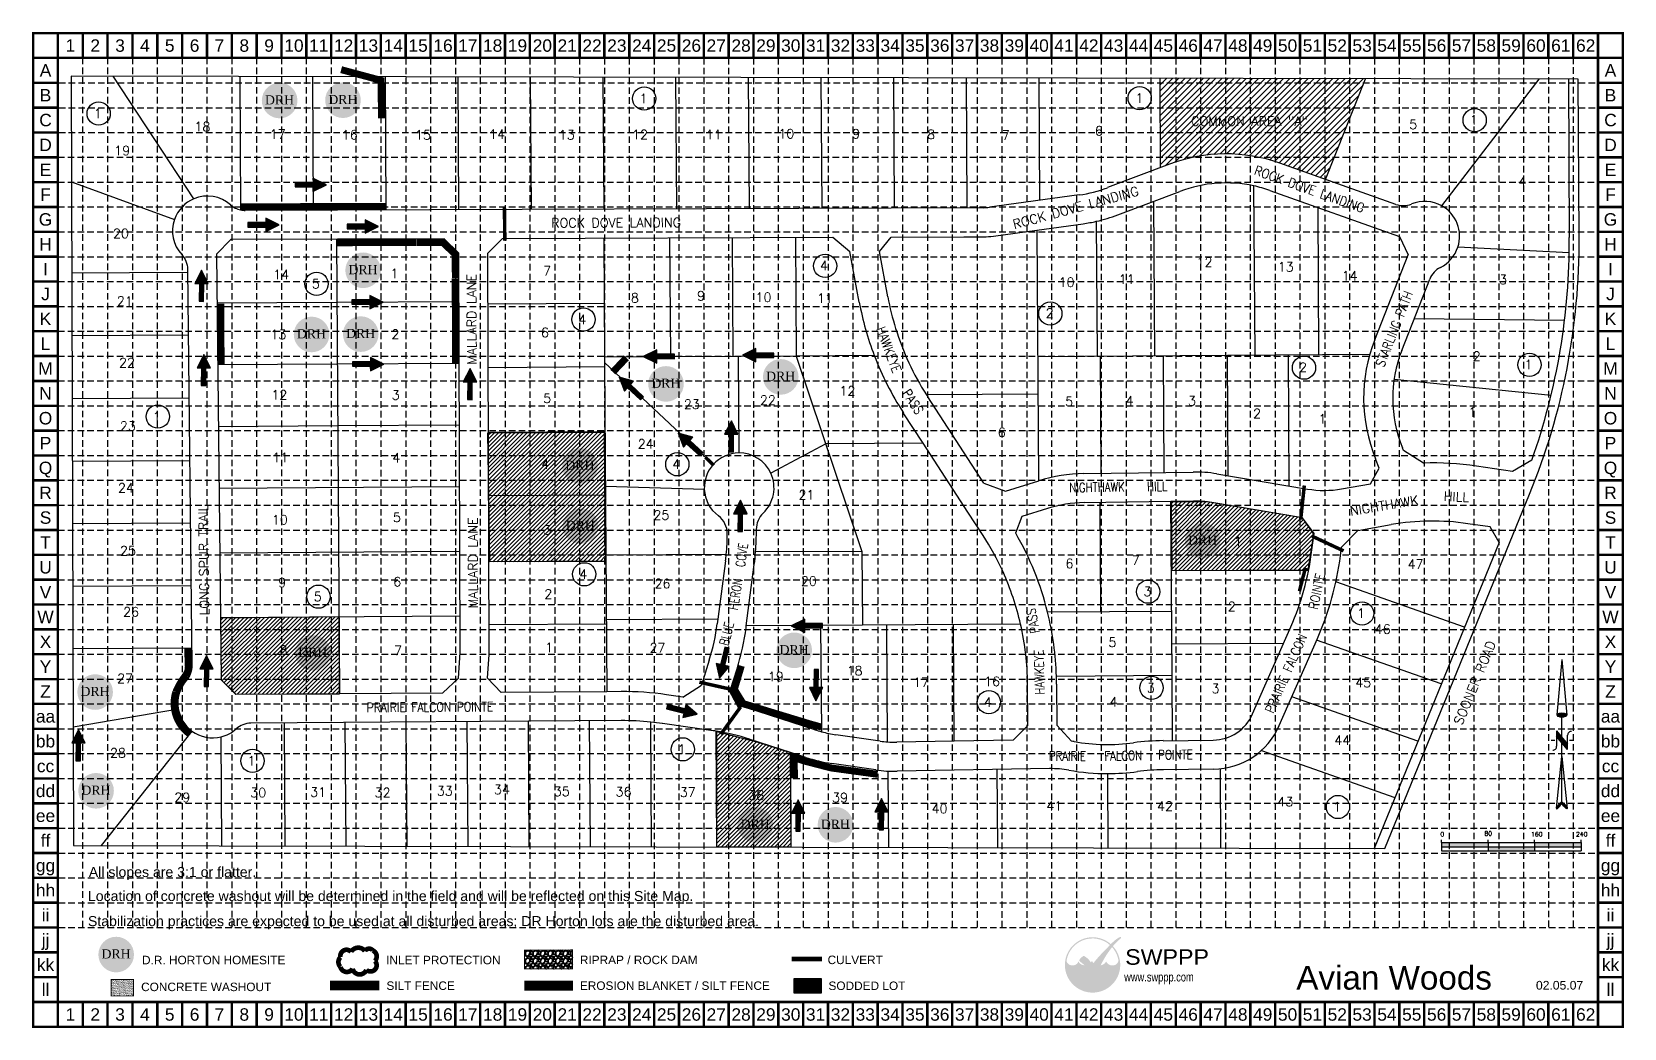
# Model space of a CAD drawing. Extents: x -29 to 2711, y -265 to 1449.
import ezdxf
from ezdxf.enums import TextEntityAlignment as Align

# ---------------------------------------------------------------- set-up
doc = ezdxf.new("R2010")
doc.units = 0
doc.header["$MEASUREMENT"] = 0
doc.linetypes.add('ACAD_ISO02W100', pattern=[15, 12, -3])
doc.linetypes.add('HIDDEN', pattern=[0.375, 0.25, -0.125])
doc.layers.get('0').update_dxf_attribs({"linetype": 'CONTINUOUS'})
for name, color, linetype in [('$-LOTS', 7, 'CONTINUOUS'), ('$-ROW', 7, 'CONTINUOUS'), ('$-SHADE', 8, 'CONTINUOUS'), ('$-THE_BOUNDARY', 6, 'CONTINUOUS'), ('BASE', 7, 'CONTINUOUS'), ('CULVERTS', 7, 'CONTINUOUS'), ('EROSION BLANKET', 84, 'CONTINUOUS'), ('FP-ARROWS', 7, 'CONTINUOUS'), ('FP-BLKNUM', 3, 'CONTINUOUS'), ('FP-LOTNUM', 7, 'CONTINUOUS'), ('FP-STNAME', 7, 'CONTINUOUS'), ('GRID', 254, 'HIDDEN'), ('LEGEND', 7, 'CONTINUOUS'), ('LOGO', 7, 'CONTINUOUS'), ('NARROW', 7, 'CONTINUOUS'), ('SILT FENCE', 200, 'CONTINUOUS'), ('SODDED LOT', 2, 'CONTINUOUS')]:
    doc.layers.add(name, color=color, linetype=linetype)
doc.styles.add('DRHorton', font='dutcheb.ttf')
doc.styles.add('L100T', font='romant.shx', dxfattribs={"height": 40})
doc.styles.add('L120', font='simplex.shx', dxfattribs={"height": 4.8})
doc.styles.add("L200'", font='ARIAL.TTF', dxfattribs={"height": 0.001969})
doc.styles.add('LOGO1', font='Rockeb.TTF', dxfattribs={"height": 25})
doc.styles.add('ROMANS', font='romans.shx')
doc.styles.get("Standard").update_dxf_attribs({"font": 'ARIAL.TTF'})

msp = doc.modelspace()

# ---------------------------------------------------------------- texts
at = {"color": 7, "style": 'L120'}
for s, p in [('0', (2394.6, 65)), ('80', (2470.4, 66.2)), ('160', (2550.5, 65)), ('240', (2627.9, 65))]:
    msp.add_text(s, height=7.68, dxfattribs=at).set_placement(p)
at = {"insert": (2146.6, -157.6), "char_height": 1.368, "width": 880.593, "attachment_point": 1}
msp.add_mtext('{\\H29.9x;Avian Woods}', dxfattribs=at)
at = {"layer": 'BASE'}
for s, height, p in [('1', 21.4, (36.8, 1425.9)), ('2', 21.4, (79.6, 1425.9)), ('3', 21.4, (122.3, 1425.9)), ('4', 21.4, (165.1, 1425.9)), ('5', 21.4, (207.8, 1425.9)), ('6', 21.4, (250.6, 1425.9)), ('7', 21.4, (293.3, 1425.9)), ('8', 21.4, (336.1, 1425.9)), ('9', 21.4, (378.8, 1425.9)), ('10', 21.38, (421.6, 1425.9)), ('11', 21.38, (464.3, 1425.9)), ('12', 21.38, (507.1, 1425.9)), ('13', 21.38, (549.8, 1425.9)), ('14', 21.38, (592.6, 1425.9)), ('15', 21.38, (635.3, 1425.9)), ('16', 21.38, (678.1, 1425.9)), ('17', 21.38, (720.8, 1425.9)), ('18', 21.38, (763.6, 1425.9)), ('19', 21.38, (806.3, 1425.9)), ('20', 21.38, (849.1, 1425.9)), ('21', 21.38, (891.8, 1425.9)), ('22', 21.38, (934.6, 1425.9)), ('23', 21.38, (977.3, 1425.9)), ('24', 21.38, (1020.1, 1425.9)), ('25', 21.38, (1062.8, 1425.9)), ('26', 21.38, (1105.6, 1425.9)), ('27', 21.38, (1148.3, 1425.9)), ('28', 21.38, (1191.1, 1425.9)), ('29', 21.38, (1233.8, 1425.9)), ('30', 21.38, (1276.6, 1425.9)), ('31', 21.38, (1319.3, 1425.9)), ('32', 21.38, (1362.1, 1425.9)), ('33', 21.38, (1404.8, 1425.9)), ('34', 21.38, (1447.6, 1425.9)), ('35', 21.38, (1490.3, 1425.9)), ('36', 21.38, (1533.1, 1425.9)), ('37', 21.38, (1575.8, 1425.9)), ('38', 21.38, (1618.6, 1425.9)), ('39', 21.38, (1661.3, 1425.9)), ('40', 21.38, (1704.1, 1425.9)), ('41', 21.38, (1746.8, 1425.9)), ('42', 21.38, (1789.6, 1425.9)), ('43', 21.38, (1832.3, 1425.9)), ('44', 21.38, (1875.1, 1425.9)), ('45', 21.38, (1917.8, 1425.9)), ('46', 21.38, (1960.6, 1425.9)), ('47', 21.38, (2003.3, 1425.9)), ('48', 21.38, (2046.1, 1425.9)), ('49', 21.38, (2088.8, 1425.9)), ('50', 21.38, (2131.6, 1425.9)), ('51', 21.38, (2174.3, 1425.9)), ('52', 21.38, (2217.1, 1425.9)), ('53', 21.38, (2259.8, 1425.9)), ('54', 21.38, (2302.6, 1425.9)), ('55', 21.38, (2345.3, 1425.9)), ('56', 21.38, (2388.1, 1425.9)), ('57', 21.38, (2430.8, 1425.9)), ('58', 21.38, (2473.6, 1425.9)), ('59', 21.38, (2516.3, 1425.9)), ('60', 21.38, (2559.1, 1425.9)), ('61', 21.38, (2601.8, 1425.9)), ('62', 21.38, (2644.6, 1425.9)), ('A', 21.4, (-5.9, 1383.2)), ('A', 21.4, (2687.3, 1383.2)), ('B', 21.4, (-5.9, 1340.4)), ('B', 21.4, (2687.3, 1340.4)), ('C', 21.4, (-5.9, 1297.7)), ('C', 21.4, (2687.3, 1297.7)), ('D', 21.4, (-5.9, 1254.9)), ('D', 21.4, (2687.3, 1254.9)), ('E', 21.4, (-5.9, 1212.2)), ('E', 21.4, (2687.3, 1212.2)), ('F', 21.4, (-5.9, 1169.4)), ('F', 21.4, (2687.3, 1169.4)), ('G', 21.4, (-5.9, 1126.7)), ('G', 21.4, (2687.3, 1126.7)), ('H', 21.4, (-5.9, 1083.9)), ('H', 21.4, (2687.3, 1083.9)), ('I', 21.4, (-5.9, 1041.2)), ('I', 21.4, (2687.3, 1041.2)), ('J', 21.4, (-5.9, 998.4)), ('J', 21.4, (2687.3, 998.4)), ('K', 21.4, (-5.9, 955.7)), ('K', 21.4, (2687.3, 955.7)), ('L', 21.4, (-5.9, 912.9)), ('L', 21.4, (2687.3, 912.9)), ('M', 21.4, (-5.9, 870.2)), ('M', 21.4, (2687.3, 870.2)), ('N', 21.4, (-5.9, 827.4)), ('N', 21.4, (2687.3, 827.4)), ('O', 21.4, (-5.9, 784.7)), ('O', 21.4, (2687.3, 784.7)), ('P', 21.4, (-5.9, 741.9)), ('P', 21.4, (2687.3, 741.9)), ('Q', 21.4, (-5.9, 699.2)), ('Q', 21.4, (2687.3, 699.2)), ('R', 21.4, (-5.9, 656.4)), ('R', 21.4, (2687.3, 656.4)), ('S', 21.4, (-5.9, 613.7)), ('S', 21.4, (2687.3, 613.7)), ('T', 21.4, (-5.9, 570.9)), ('T', 21.4, (2687.3, 570.9)), ('U', 21.4, (-5.9, 528.2)), ('U', 21.4, (2687.3, 528.2)), ('V', 21.4, (-5.9, 485.4)), ('V', 21.4, (2687.3, 485.4)), ('W', 21.4, (-5.9, 442.7)), ('W', 21.4, (2687.3, 442.7)), ('X', 21.4, (-5.9, 399.9)), ('X', 21.4, (2687.3, 399.9)), ('Y', 21.4, (-5.9, 357.2)), ('Y', 21.4, (2687.3, 357.2)), ('Z', 21.4, (-5.9, 314.4)), ('Z', 21.4, (2687.3, 314.4)), ('aa', 21.38, (-5.9, 271.7)), ('aa', 21.38, (2687.3, 271.7)), ('bb', 21.38, (-5.9, 228.9)), ('bb', 21.38, (2687.3, 228.9)), ('cc', 21.38, (-5.9, 186.2)), ('cc', 21.38, (2687.3, 186.2)), ('dd', 21.38, (-5.9, 143.4)), ('dd', 21.38, (2687.3, 143.4)), ('ee', 21.38, (-5.9, 100.7)), ('ee', 21.38, (2687.3, 100.7)), ('ff', 21.38, (-5.9, 57.9)), ('ff', 21.38, (2687.3, 57.9)), ('gg', 21.38, (-5.9, 15.2)), ('gg', 21.38, (2687.3, 15.2)), ('hh', 21.38, (-5.9, -27.6)), ('hh', 21.38, (2687.3, -27.6)), ('ii', 21.38, (-5.9, -70.3)), ('ii', 21.38, (2687.3, -70.3)), ('jj', 21.38, (-5.9, -113.1)), ('jj', 21.38, (2687.3, -113.1)), ('kk', 21.38, (-5.9, -155.8)), ('kk', 21.38, (2687.3, -155.8)), ('ll', 21.38, (-5.9, -198.6)), ('ll', 21.38, (2687.3, -198.6)), ('1', 21.4, (36.8, -241.3)), ('2', 21.4, (79.6, -241.3)), ('3', 21.4, (122.3, -241.3)), ('4', 21.4, (165.1, -241.3)), ('5', 21.4, (207.8, -241.3)), ('6', 21.4, (250.6, -241.3)), ('7', 21.4, (293.3, -241.3)), ('8', 21.4, (336.1, -241.3)), ('9', 21.4, (378.8, -241.3)), ('10', 21.38, (421.6, -241.3)), ('11', 21.38, (464.3, -241.3)), ('12', 21.38, (507.1, -241.3)), ('13', 21.38, (549.8, -241.3)), ('14', 21.38, (592.6, -241.3)), ('15', 21.38, (635.3, -241.3)), ('16', 21.38, (678.1, -241.3)), ('17', 21.38, (720.8, -241.3)), ('18', 21.38, (763.6, -241.3)), ('19', 21.38, (806.3, -241.3)), ('20', 21.38, (849.1, -241.3)), ('21', 21.38, (891.8, -241.3)), ('22', 21.38, (934.6, -241.3)), ('23', 21.38, (977.3, -241.3)), ('24', 21.38, (1020.1, -241.3)), ('25', 21.38, (1062.8, -241.3)), ('26', 21.38, (1105.6, -241.3)), ('27', 21.38, (1148.3, -241.3)), ('28', 21.38, (1191.1, -241.3)), ('29', 21.38, (1233.8, -241.3)), ('30', 21.38, (1276.6, -241.3)), ('31', 21.38, (1319.3, -241.3)), ('32', 21.38, (1362.1, -241.3)), ('33', 21.38, (1404.8, -241.3)), ('34', 21.38, (1447.6, -241.3)), ('35', 21.38, (1490.3, -241.3)), ('36', 21.38, (1533.1, -241.3)), ('37', 21.38, (1575.8, -241.3)), ('38', 21.38, (1618.6, -241.3)), ('39', 21.38, (1661.3, -241.3)), ('40', 21.38, (1704.1, -241.3)), ('41', 21.38, (1746.8, -241.3)), ('42', 21.38, (1789.6, -241.3)), ('43', 21.38, (1832.3, -241.3)), ('44', 21.38, (1875.1, -241.3)), ('45', 21.38, (1917.8, -241.3)), ('46', 21.38, (1960.6, -241.3)), ('47', 21.38, (2003.3, -241.3)), ('48', 21.38, (2046.1, -241.3)), ('49', 21.38, (2088.8, -241.3)), ('50', 21.38, (2131.6, -241.3)), ('51', 21.38, (2174.3, -241.3)), ('52', 21.38, (2217.1, -241.3)), ('53', 21.38, (2259.8, -241.3)), ('54', 21.38, (2302.6, -241.3)), ('55', 21.38, (2345.3, -241.3)), ('56', 21.38, (2388.1, -241.3)), ('57', 21.38, (2430.8, -241.3)), ('58', 21.38, (2473.6, -241.3)), ('59', 21.38, (2516.3, -241.3)), ('60', 21.38, (2559.1, -241.3)), ('61', 21.38, (2601.8, -241.3)), ('62', 21.38, (2644.6, -241.3))]:
    msp.add_text(s, height=height, dxfattribs=at).set_placement(p, align=Align.MIDDLE_CENTER)
at = {"layer": 'BASE', "color": 7, "style": "L200'"}
for s, p in [('All slopes are 3:1 or flatter.', (68.6, -4.8)), ('Location of concrete washout will be determined in the field and will be reflected on this Site Map.', (67.1, -46.1)), ('Stabilization practices are expected to be used at all disturbed areas; DR Horton lots are the disturbed area.', (67.1, -89.3))]:
    msp.add_text(s, height=17.337, dxfattribs=at).set_placement(p)
at = {"layer": 'BASE'}
msp.add_text('02.05.07', height=14.96, dxfattribs=at).set_placement((2599.7, -198.5), align=Align.CENTER)
at = {"layer": 'FP-BLKNUM', "color": 7, "style": 'ROMANS'}
for s, p in [('1', (1016.4, 1327)), ('1', (1869.8, 1327.6)), ('1', (77.1, 1301.1)), ('1', (2445.4, 1290.2)), ('4', (1326.8, 1039.4)), ('5', (452.4, 1008)), ('4', (911, 946.5)), ('2', (1715.3, 957.6)), ('2', (2151.3, 864.2)), ('1', (2539.4, 869.1)), ('1', (178.8, 779.5)), ('4', (1072.8, 697.4)), ('4', (912.5, 508.4)), ('3', (1883.5, 478.5)), ('5', (455.7, 469.7)), ('1', (2251.3, 441)), ('4', (1608.9, 288.3)), ('3', (1889.4, 312.6)), ('1', (1082.2, 207)), ('1', (341.7, 187.3)), ('1', (2209.9, 107.9))]:
    msp.add_text(s, height=16, dxfattribs=at).set_placement(p)
at = {"layer": 'FP-LOTNUM', "color": 7, "style": 'ROMANS'}
for s, p in [('18', (264.1, 1286.4)), ('COMMON AREA "A"', (2066, 1295.9)), ('5', (2347.9, 1290.2)), ('17', (393.5, 1273.2)), ('16', (517.8, 1272.4)), ('15', (643.8, 1272.1)), ('14', (771.3, 1273.2)), ('13', (891.1, 1272.3)), ('12', (1017.2, 1272.7)), ('11', (1144.2, 1273)), ('10', (1268.9, 1274.2)), ('9', (1389.1, 1274)), ('8', (1518.1, 1273.1)), ('7', (1646.8, 1271.7)), ('6', (1807, 1279.2)), ('19', (126, 1245.2)), ('4', (2535.7, 1191.6)), ('20', (123.9, 1102.5)), ('1', (594.5, 1033.8)), ('7', (857.4, 1038.3)), ('12', (1988.6, 1053.2)), ('13', (2128.3, 1045.2)), ('14', (399.6, 1032)), ('10', (1751.3, 1018.5)), ('11', (1854.8, 1023.7)), ('14', (2238.6, 1029.6)), ('3', (2502.6, 1023.3)), ('21', (130.6, 986.2)), ('8', (1008.4, 991.8)), ('9', (1122.2, 995.2)), ('10', (1229.7, 992.7)), ('11', (1335.4, 991.1)), ('13', (394.8, 928.5)), ('2', (596.2, 929.1)), ('6', (853.6, 932.2)), ('22', (134.3, 880.2)), ('2', (2457.1, 891.2)), ('12', (396.5, 824.7)), ('3', (596.7, 824.4)), ('5', (857.5, 818.9)), ('22', (1237.2, 815.7)), ('12', (1374.1, 831.6)), ('4', (1860, 814.8)), ('3', (1967.1, 814.5)), ('23', (1106.3, 808.8)), ('5', (1755.6, 813.4)), ('2', (2079, 792.8)), ('1', (2449.6, 795.3)), ('23', (135.8, 771.1)), ('6', (1639.6, 760.3)), ('1', (2191.8, 783.5)), ('24', (1027, 740.5)), ('11', (398.3, 717.1)), ('4', (597.6, 716.6)), ('4', (854.3, 705.8)), ('24', (132.5, 664.7)), ('21', (1303.6, 652.6)), ('10', (397.4, 610)), ('5', (598.9, 614.1)), ('25', (1053.9, 618)), ('3', (857.5, 592.3)), ('1', (2046.4, 572.4)), ('25', (136, 556.7)), ('7', (1870.5, 540.1)), ('6', (1756.2, 534.7)), ('47', (2351.8, 533.5)), ('9', (401.4, 501.9)), ('6', (599.4, 503.3)), ('26', (1055.8, 500.1)), ('20', (1307.7, 504.5)), ('2', (859.3, 482.1)), ('2', (2035.5, 460.7)), ('26', (141.3, 451.3)), ('46', (2295.3, 421.7)), ('8', (403.6, 385.6)), ('7', (600.7, 384.9)), ('1', (860.7, 390.1)), ('27', (1047.2, 389.4)), ('5', (1830.2, 399.2)), ('18', (1386.5, 350.3)), ('27', (131, 337)), ('19', (1251, 340)), ('17', (1500.9, 330.2)), ('16', (1623, 331.8)), ('45', (2261.8, 329.8)), ('4', (1832, 296.9)), ('3', (2007.6, 319.5)), ('44', (2225.7, 230.6)), ('28', (118.7, 208.7)), ('29', (229.5, 132.2)), ('30', (360.2, 140.5)), ('31', (463.2, 141.4)), ('32', (574.2, 140.4)), ('33', (681.2, 143.3)), ('34', (779.5, 145.7)), ('35', (882.5, 142.5)), ('36', (988.9, 142)), ('37', (1099.4, 141)), ('38', (1217.4, 136.1)), ('39', (1361.4, 131.8)), ('40', (1532.6, 113)), ('41', (1730, 117.4)), ('42', (1920.7, 117.2)), ('43', (2127.9, 124.9))]:
    msp.add_text(s, height=16, dxfattribs=at).set_placement(p, align=Align.MIDDLE)
at = {"layer": 'FP-STNAME', "color": 7, "style": 'L100T'}
for s, rotation, width, p in [('ROCK DOVE LANDING', 340.4296, 0.89, (2072.7, 1204.6)), ('STARLING PATH', 68.5475, 0.85, (2297.3, 871.4)), ('HAWKEYE ', 290.7938, 0.85, (1423.4, 938.2)), ('PASS', 302.5155, 0.85, (1468, 828.1)), ('NIGHTHAWK', 0.8418, 0.8, (1756.1, 657.2)), (' HILL', 0.8418, 0.8, (1881, 658.9)), ('COVE', 82.0662, 0.75, (1197.3, 527.8)), ('POINTE ', 78.2592, 0.85, (2183.2, 454.5)), ('HERON ', 81.1397, 0.75, (1185.2, 453.7)), ('PASS', 100.4792, 0.8, (1705.1, 416.1)), ('BLUE ', 76.0243, 0.75, (1169.2, 392.3)), ('PRAIRIE FALCON ', 66.3513, 0.85, (2107, 275.4)), ('HAWKEYE ', 91.6477, 0.8, (1713.4, 309.3)), ('PRAIRIE FALCON POINTE ', 0.3894, 0.85, (546.7, 278.9)), ('PRAIRIE ', 359.5587, 0.8, (1720.9, 195.5)), ('FALCON ', 1.0539, 0.8, (1816.6, 195.3)), ('POINTE ', 0.3495, 0.8, (1909.1, 197.5))]:
    msp.add_text(s, height=16, rotation=rotation, dxfattribs=dict(at, width=width)).set_placement(p)
for s, rotation, p in [('ROCK DOVE LANDING', 15.2225, (1661.2, 1109.9)), ('ROCK DOVE LANDING', 0.2131, (864.3, 1112.7)), ('MALLARD LANE', 90.1931, (735.6, 876.6)), ('HILL', 357.8035, (2400, 642.4)), ('LONG SPUR TRAIL', 90.6462, (275.6, 445.4)), ('NIGHTHAWK ', 9.4093, (2240.2, 616.9)), ('MALLARD LANE', 90.1931, (737.9, 457.6)), ('SOONER ROAD', 67.5443, (2431.8, 255.4))]:
    msp.add_text(s, height=16, rotation=rotation, dxfattribs=at).set_placement(p)
at = {"layer": 'LEGEND', "style": "L200'"}
for s, height, p in [('D.R. HORTON HOMESITE', 14.577, (160.2, -154.9)), ('INLET PROTECTION', 14.577, (580.3, -154.9)), ('RIPRAP / ROCK DAM', 14.577, (913.7, -154.7)), ('CULVERT', 14.58, (1340, -154.6)), ('CONCRETE WASHOUT', 14.577, (158.6, -201.1)), ('SILT FENCE', 14.58, (580.8, -199)), ('EROSION BLANKET / SILT FENCE', 14.577, (913.7, -199)), ('SODDED LOT', 14.58, (1341.5, -199.2))]:
    msp.add_text(s, height=height, dxfattribs=at).set_placement(p)

# ---------------------------------------------------------------- blocks, each defined once
blk = doc.blocks.new('DRHorton')
h = blk.add_hatch(color=1)
h.paths.add_polyline_path([(78.7, 25.8, 1), (40.4, 25.8, 1)])
h.paths.add_polyline_path([(42.3, 17.9), (76.5, 17.9), (76.5, 34.9), (42.3, 34.9)], flags=24)
at = {"layer": 'BASE', "color": 176, "style": 'DRHorton'}
blk.add_text('DRH', height=9.81, dxfattribs=at).set_placement((59.4, 21.6), align=Align.CENTER)
blk = doc.blocks.new('North Arrow')
at = {"layer": 'NARROW'}
for p, q in [((0, 0), (22.36, 2)), ((0, 0), (22.33, -2.02)), ((28.77, -2.09), (34.02, 2.32)), ((36.18, 2.33), (30.46, 2.33)), ((36.16, 2.32), (31.04, -2.09)), ((32.43, 3.06), (32.43, 4.63)), ((39.1, 0.01), (59.96, 2.11)), ((31.2, -0.05), (21.66, -0.05)), ((21.66, -0.05), (21.66, -0.05)), ((28.77, -2.09), (34.95, -2.09)), ((32.43, -4.26), (32.43, -2.8)), ((57.45, -0.05), (33.41, -0.05)), ((59.83, -2.14), (39.04, -0.01)), ((57.69, -0.03), (57.77, -0.01)), ((57.77, -0.05), (57.69, -0.03))]:
    blk.add_line(p, q, dxfattribs=at)
blk.add_lwpolyline([(22.36, -2.03), (22.59, -1.93, 0.091577), (22.87, -1.44, 0.048306), (23.03, -0.75), (23.07, -0.01), (23.01, 0.82, 0.048306), (22.87, 1.42, 0.091577), (22.59, 1.91), (22.36, 2.01), (22.14, 1.91, 0.091577), (21.86, 1.42, 0.048306), (21.72, 0.82), (21.66, -0.01), (21.72, -0.83, 0.048306), (21.86, -1.44, 0.091577), (22.14, -1.93)], format="xyb", close=True, dxfattribs=at)
for points in [[(57.46, -0.03), (57.44, 0.08, -0.066818), (57.67, 0.47, -0.03073), (58.01, 0.84), (58.52, 1.29), (59.07, 1.7, -0.03073), (59.5, 1.95, -0.066818), (59.93, 2.1), (60.04, 2.06)], [(60.04, 2.06), (60.05, 1.95, -0.066818), (59.82, 1.56, -0.03073), (59.43, 1.14), (58.97, 0.74), (58.42, 0.33, -0.03073), (57.99, 0.08, -0.036692), (57.76, -0.02)], [(57.46, -0.04), (57.44, -0.15, 0.066818), (57.67, -0.54, 0.03073), (58.01, -0.9), (58.52, -1.36), (59.07, -1.77, 0.03073), (59.5, -2.02, 0.066818), (59.93, -2.17), (60.04, -2.13)], [(60.04, -2.13), (60.05, -2.01, 0.066818), (59.82, -1.63, 0.03073), (59.43, -1.2), (58.97, -0.8), (58.42, -0.4, 0.03073), (57.99, -0.15, 0.036692), (57.76, -0.05)]]:
    blk.add_lwpolyline(points, format="xyb", dxfattribs=at)
for centre, start, end in [((30.46, 3.86), 178.8769, 270), ((34.95, -3.62), 358.8769, 90)]:
    blk.add_arc(centre, 1.53, start, end, dxfattribs=at)
for points in [[(23.03, -0.76), (21.67, -0.05), (23.07, -0.05), (21.72, 0.82)], [(23.07, -0.05), (21.72, 0.82), (23.02, 0.75), (21.85, 1.42)], [(23.02, 0.75), (21.85, 1.42), (22.87, 1.44), (22.14, 1.91)], [(22.87, 1.44), (22.14, 1.91), (22.59, 1.91), (22.36, 2)], [(31.05, -2.09), (36.15, 2.36), (28.75, -2.06), (34.01, 2.36)], [(57.44, 0.08), (57.7, -0.01), (57.5, 0.21), (57.77, -0.01)], [(57.45, -0.04), (57.69, -0.02), (57.44, 0.08), (57.7, -0.01)], [(57.5, 0.21), (57.77, -0.01), (57.6, 0.39), (57.94, 0.06)], [(57.6, 0.39), (57.94, 0.06), (57.68, 0.5), (58.07, 0.13)], [(57.68, 0.5), (58.07, 0.13), (57.84, 0.66), (58.29, 0.26)], [(57.84, 0.66), (58.29, 0.26), (58.03, 0.86), (58.52, 0.41)], [(58.03, 0.86), (58.52, 0.41), (58.26, 1.07), (58.73, 0.57)], [(58.26, 1.07), (58.73, 0.57), (58.52, 1.3), (59.05, 0.81)], [(58.52, 1.3), (59.05, 0.81), (58.7, 1.42), (59.26, 0.99)], [(59.26, 1), (58.69, 1.42), (59.45, 1.15), (59, 1.65)], [(59.45, 1.15), (59, 1.65), (59.62, 1.34), (59.28, 1.82)], [(59.62, 1.34), (59.28, 1.82), (59.81, 1.55), (59.49, 1.95)], [(59.81, 1.55), (59.49, 1.95), (59.93, 1.73), (59.69, 2.04)], [(59.93, 1.73), (59.69, 2.04), (60.05, 1.94), (59.93, 2.1)], [(60.05, 1.94), (59.93, 2.1), (60.04, 2.06)], [(22.87, -1.44), (21.72, -0.87), (23.03, -0.76), (21.67, -0.05)], [(22.58, -1.93), (21.86, -1.45), (22.87, -1.44), (21.72, -0.87)], [(22.36, -2.01), (22.14, -1.93), (22.58, -1.93), (21.86, -1.45)], [(57.44, -0.14), (57.69, -0.02), (57.45, -0.04), (57.69, -0.02)], [(57.46, -0.19), (57.7, -0.03), (57.44, -0.14), (57.69, -0.02)], [(57.53, -0.33), (57.76, -0.05), (57.46, -0.19), (57.7, -0.03)], [(57.63, -0.48), (57.9, -0.1), (57.53, -0.33), (57.76, -0.05)], [(57.78, -0.66), (58.09, -0.2), (57.63, -0.48), (57.9, -0.1)], [(57.97, -0.87), (58.34, -0.35), (57.78, -0.66), (58.09, -0.2)], [(58.24, -1.11), (58.61, -0.54), (57.97, -0.87), (58.34, -0.35)], [(58.61, -1.43), (58.93, -0.77), (58.24, -1.11), (58.61, -0.54)], [(58.91, -1.64), (59.2, -1), (58.61, -1.43), (58.93, -0.77)], [(59.12, -1.79), (59.57, -1.36), (58.92, -1.65), (59.2, -1.01)], [(59.35, -1.93), (59.81, -1.62), (59.12, -1.79), (59.57, -1.36)], [(59.54, -1.32), (59.41, -1.18), (59.21, -1.01)], [(59.58, -2.05), (59.93, -1.79), (59.35, -1.93), (59.81, -1.62)], [(59.78, -2.13), (60.05, -2.01), (59.58, -2.05), (59.93, -1.79)], [(59.92, -2.17), (60.04, -2.13), (59.78, -2.13), (60.05, -2.01)]]:
    blk.add_solid(points, dxfattribs=at)
blk = doc.blocks.new('new logo')
at = {"layer": 'LOGO'}
h = blk.add_hatch(color=170, dxfattribs=at)
h.paths.add_polyline_path([(67.4, 44.1), (66.8, 44.7), (66.3, 45.2), (66, 45.8), (65.5, 46.4), (65.1, 47.2), (64.7, 47.9), (64.4, 48.5), (64.2, 49), (63.9, 49.6), (63.7, 50.1), (63.3, 51), (62.9, 52), (62.6, 52.8), (62.4, 53.3), (62.2, 53.7), (62.1, 54.2), (61.9, 54.7), (61.7, 55.2), (61.5, 55.7), (61.3, 56.3), (61, 56.8), (60.8, 57.4), (60.5, 57.9), (60.2, 58.5), (60, 59.1), (59.7, 59.6), (59.3, 60.2), (59, 60.8), (58.7, 61.3), (58.3, 61.9), (58, 62.4), (57.6, 62.9), (57.3, 63.4), (56.9, 63.9), (56.6, 64.3), (56.3, 64.7), (55.9, 65.1), (55.6, 65.5), (55.2, 65.9), (54.9, 66.2), (54, 66.2), (52.9, 66.3), (52, 66.5), (51.5, 66.6), (50.9, 66.8), (50.3, 67), (49.4, 67.4), (48.3, 67.9), (47.3, 68.6), (46.5, 69.3), (45.7, 70), (45, 70.8), (44.4, 71.5), (44, 72.2), (43.6, 72.7), (43.4, 72.9), (43.2, 73.2), (43.1, 73.4), (43, 73.5), (42.8, 73.7), (42.7, 73.7), (42.7, 73.8), (42.6, 73.8), (42.5, 73.7), (42.5, 73.6), (42.4, 73.5), (42.4, 73.4), (42.3, 73.2), (42.2, 72.8), (42, 72.1), (41.7, 71.5), (41.4, 70.9), (41, 70.3), (40.5, 69.8), (40, 69.2), (39.4, 68.7), (38.8, 68.2), (38.1, 67.7), (37.3, 67.3), (36.5, 66.9), (35.7, 66.6), (34.9, 66.3), (34, 66.1), (33, 66), (31.9, 65.9), (30.8, 65.9), (29.6, 65.9), (28.6, 66), (27.6, 66.1), (26.7, 66.4), (25.8, 66.7), (25, 67.1), (24.1, 67.6), (23.2, 68.2), (22.4, 68.9), (21.8, 69.5), (21.4, 69.9), (21, 70.4), (20.6, 70.9), (20.2, 71.5), (19.9, 72.1), (19.5, 72.9), (19.2, 73.8), (18.9, 74.8, -0.595729), (106.3, 106.8), (107, 107.5), (107.5, 108), (108.1, 108.6, 37.93689), (112.3, 104.5), (112.1, 104.2), (111.6, 103.7), (111.1, 103.1), (110.6, 102.5, -0.146449), (123.6, 75), (123.3, 74.5), (123.1, 74), (122.9, 73.5), (122.8, 73.1), (122.5, 72.4), (122.2, 71.7), (121.9, 71.1), (121.5, 70.5), (121.1, 70), (120.7, 69.5), (120.2, 69), (119.6, 68.6), (119, 68.1), (118.4, 67.7), (117.8, 67.4), (117.1, 67), (116.5, 66.7), (115.8, 66.5), (115, 66.3), (114.3, 66.1), (113.5, 66), (112.7, 65.9), (111.9, 65.8), (111.1, 65.8), (110.3, 65.8), (109.4, 65.9), (108.6, 66), (107.7, 66.2), (106.8, 66.4), (105.9, 66.7), (105.1, 67.1), (104.3, 67.5), (103.5, 68), (102.8, 68.6), (102.1, 69.3), (101.4, 70), (100.8, 70.7), (100.2, 71.4), (99.8, 72), (99.5, 72.5), (99.4, 72.8), (99.3, 73), (99.1, 73.2), (99, 73.4), (98.9, 73.5), (98.8, 73.6), (98.7, 73.6), (98.6, 73.6), (98.5, 73.5), (98.4, 73.4), (98.4, 73.3), (98.3, 73.2), (98.2, 73), (98.1, 72.8), (97.8, 72.4), (97.4, 71.8), (96.9, 71.1), (96.4, 70.5), (95.9, 70.1), (95.4, 69.6), (94.8, 69.1), (94.2, 68.6), (93.5, 68.2), (92.8, 67.7), (91.9, 67.3), (91, 66.9), (90.1, 66.6), (89.4, 66.4), (88.6, 66.2), (87.8, 66.1), (87.6, 65.6), (87.4, 65.1), (87.1, 64.4), (86.9, 63.8), (86.6, 63), (86.3, 62.2), (85.9, 61.3), (85.6, 60.4), (85.3, 59.5), (84.9, 58.6), (84.6, 57.7), (84.2, 56.7), (83.9, 55.8), (83.5, 54.9), (83.2, 54), (82.9, 53.2), (82.6, 52.4), (82.3, 51.6), (82.1, 51), (81.9, 50.3), (81.6, 49.8), (81.3, 48.9), (80.9, 48.1), (80.5, 47.3), (80.1, 46.6), (79.6, 45.9), (79.1, 45.4), (78.6, 44.8), (78.1, 44.3), (77.6, 43.9), (77, 43.5), (76.5, 43.1), (75.9, 42.8), (75.3, 42.6), (74.6, 42.3), (73.7, 42.1), (73, 41.9), (72.2, 41.9), (71.6, 42), (70.9, 42.2), (70.1, 42.5), (69.4, 42.8), (68.7, 43.1), (68, 43.5)])
h.paths.add_polyline_path([(71.8, 72), (70.7, 73.9), (70.1, 75.2), (69.7, 74.3), (68.7, 72.6), (67.9, 71.7), (67.9, 71.5), (68.1, 71.2), (68.3, 71), (68.4, 70.8), (68.5, 70.6), (68.7, 70.4), (68.8, 70.2), (68.9, 70.1), (69, 70), (69.1, 69.8), (69.3, 69.7), (69.4, 69.7), (69.5, 69.6), (69.6, 69.5), (69.7, 69.5), (69.8, 69.4), (69.9, 69.4), (70.1, 69.3), (70.2, 69.3), (70.3, 69.2), (70.4, 69.2), (70.5, 69.2), (70.6, 69.2), (70.8, 69.2), (70.9, 69.2), (71, 69.2), (71.1, 69.2), (71.2, 69.2), (71.3, 69.2), (71.4, 69.2), (71.5, 69.2), (71.6, 69.2), (71.7, 69.3), (71.8, 69.3), (71.9, 69.3), (72, 69.4), (72.1, 69.5), (72.2, 69.5), (72.3, 69.6), (72.5, 69.6), (72.6, 69.7), (72.7, 69.8), (72.8, 69.9), (72.9, 70), (73, 70.1), (73.1, 70.2), (73.2, 70.3), (73.3, 70.4), (72.5, 71.1)], flags=17)
blk.add_hatch(color=240, dxfattribs=at).paths.add_polyline_path([(117.7, 117.3), (118.9, 118.2), (119.8, 118.9), (120.6, 119.5), (121.3, 119.9), (121.9, 120.3), (122.4, 120.6), (122.8, 120.9), (123.1, 121.1), (123.4, 121.3), (123.7, 121.4), (124, 121.6), (124.2, 121.7), (124.4, 121.8), (124.6, 121.9), (124.8, 121.9), (125, 122), (125.2, 122.1), (125.4, 122.2), (125.6, 122.2), (125.8, 122.3), (125.9, 122.4), (126.1, 122.4), (126.3, 122.5), (126.4, 122.5), (126.6, 122.6), (126.7, 122.6), (126.8, 122.7), (126.9, 122.7), (127.1, 122.7), (127.2, 122.8), (127.3, 122.8), (127.4, 122.8), (127.5, 122.8), (127.6, 122.8), (127.7, 122.8), (127.8, 122.8), (127.9, 122.8), (128, 122.8), (128.1, 122.8), (128.1, 122.8), (128.2, 122.8), (128.3, 122.8), (128.4, 122.8), (128.4, 122.7), (128.5, 122.7), (128.5, 122.7), (128.6, 122.7), (128.6, 122.6), (128.7, 122.6), (128.7, 122.6), (128.7, 122.5), (128.7, 122.5), (128.8, 122.4), (128.8, 122.4), (128.8, 122.3), (128.8, 122.3), (128.8, 122.2), (128.8, 122.1), (128.8, 122.1), (128.8, 122), (128.8, 121.9), (128.8, 121.8), (128.8, 121.8), (128.8, 121.7), (128.8, 121.6), (128.7, 121.5), (128.7, 121.4), (128.7, 121.3), (128.6, 121.3), (128.6, 121.2), (128.5, 121.1), (128.4, 121), (128.4, 120.8), (128.3, 120.7), (128.2, 120.6), (128.1, 120.4), (128, 120.3), (127.8, 120.1), (127.7, 120), (127.6, 119.8), (127.4, 119.6), (127.3, 119.4), (127.1, 119.2), (126.8, 119), (126.6, 118.8), (126.3, 118.5), (125.9, 118.2), (125.5, 117.9), (125.1, 117.5), (124.6, 117), (124, 116.6), (123.5, 116.1), (122.9, 115.6), (122.3, 115.1), (121.7, 114.5), (121.1, 114), (120.6, 113.5), (120, 113), (119.5, 112.5), (119, 112), (118.5, 111.5), (118, 111), (117.5, 110.5), (117, 109.9), (116.5, 109.4), (116, 108.8), (115.5, 108.3), (115, 107.7), (114.5, 107.1), (114, 106.6), (113.5, 106), (113, 105.4), (112.5, 104.8), (112.1, 104.2), (111.6, 103.7), (111.1, 103.1), (110.6, 102.4), (110.1, 101.8), (109.6, 101.1), (109, 100.4), (108.5, 99.7), (107.9, 98.9), (107.3, 98.1), (106.7, 97.3), (106, 96.4), (105.4, 95.6), (104.8, 94.7), (104.2, 93.9), (103.6, 93.1), (103.1, 92.3), (102.5, 91.5), (102, 90.6), (101.4, 89.8), (100.9, 89), (100.3, 88.2), (99.8, 87.3), (99.2, 86.5), (98.6, 85.6), (98.1, 84.7), (97.5, 83.8), (96.9, 82.9), (96.4, 82), (95.9, 81.1), (95.4, 80.3), (94.9, 79.5), (94.5, 78.7), (94, 78), (93.6, 77.2), (93.2, 76.5), (92.8, 75.8), (92.4, 75), (92, 74.3), (91.6, 73.5), (91.2, 72.8), (90.8, 72), (90.4, 71.3), (90, 70.6), (89.6, 69.9), (89.3, 69.3), (89, 68.7), (88.8, 68.2), (88.5, 67.7), (88.3, 67.3), (88.1, 66.9), (88, 66.5), (87.8, 66.1), (87.6, 65.6), (87.4, 65.1), (87.1, 64.4), (86.9, 63.8), (86.6, 63), (86.3, 62.2), (85.9, 61.3), (85.6, 60.4), (85.3, 59.5), (84.9, 58.6), (84.6, 57.7), (84.2, 56.7), (83.9, 55.8), (83.5, 54.9), (83.2, 54), (82.9, 53.2), (82.6, 52.4), (82.3, 51.6), (82.1, 51), (81.9, 50.3), (81.6, 49.8), (81.4, 49.2), (81.2, 48.7), (81, 48.3), (80.8, 47.9), (80.6, 47.5), (80.4, 47.1), (80.2, 46.7), (80, 46.4), (79.7, 46.1), (79.5, 45.8), (79.2, 45.5), (79, 45.2), (78.7, 44.9), (78.5, 44.7), (78.2, 44.4), (78, 44.2), (77.7, 44), (77.4, 43.8), (77.2, 43.6), (76.9, 43.4), (76.6, 43.2), (76.3, 43), (76, 42.9), (75.7, 42.7), (75.5, 42.6), (75.2, 42.5), (74.9, 42.4), (74.6, 42.3), (74.3, 42.2), (74, 42.1), (73.8, 42.1), (73.5, 42), (73.2, 42), (73, 41.9), (72.7, 41.9), (72.5, 41.9), (72.2, 41.9), (72, 42), (71.8, 42), (71.5, 42.1), (71.3, 42.1), (71.1, 42.2), (70.8, 42.2), (70.6, 42.3), (70.4, 42.4), (70.1, 42.5), (69.9, 42.6), (69.6, 42.7), (69.4, 42.8), (69.2, 42.9), (68.9, 43), (68.7, 43.1), (68.5, 43.2), (68.2, 43.4), (68, 43.6), (67.8, 43.7), (67.6, 43.9), (67.4, 44.1), (67.2, 44.3), (67, 44.5), (66.8, 44.7), (66.6, 44.9), (66.5, 45.1), (66.3, 45.4), (66.1, 45.6), (65.9, 45.9), (65.7, 46.2), (65.4, 46.6), (65.2, 47), (65, 47.4), (64.7, 47.9), (64.4, 48.5), (64.2, 49), (63.9, 49.6), (63.7, 50.1), (63.4, 50.7), (63.2, 51.3), (63, 51.8), (62.8, 52.3), (62.6, 52.8), (62.4, 53.3), (62.2, 53.7), (62.1, 54.2), (61.9, 54.7), (61.7, 55.2), (61.5, 55.7), (61.3, 56.3), (61, 56.8), (60.8, 57.4), (60.5, 57.9), (60.2, 58.5), (60, 59.1), (59.7, 59.6), (59.3, 60.2), (59, 60.8), (58.7, 61.3), (58.3, 61.9), (58, 62.4), (57.6, 62.9), (57.3, 63.4), (56.9, 63.9), (56.6, 64.3), (56.3, 64.7), (55.9, 65.1), (55.6, 65.5), (55.2, 65.9), (54.9, 66.3), (54.5, 66.6), (54.1, 67), (53.7, 67.4), (53.3, 67.8), (52.8, 68.1), (52.4, 68.5), (51.9, 68.9), (51.4, 69.3), (50.9, 69.7), (50.5, 70), (50, 70.4), (49.5, 70.8), (49.1, 71.1), (48.7, 71.5), (48.2, 71.8), (47.8, 72.1), (47.5, 72.4), (47.1, 72.7), (46.8, 72.9), (46.6, 73.1), (46.3, 73.3), (46.1, 73.5), (45.9, 73.6), (45.7, 73.8), (45.6, 73.9), (45.5, 74), (45.3, 74.2), (45.2, 74.3), (45.1, 74.4), (45, 74.6), (45, 74.7), (44.9, 74.8), (44.8, 75), (44.8, 75.1), (44.8, 75.2), (44.7, 75.4), (44.7, 75.5), (44.7, 75.7), (44.7, 75.8), (44.7, 76), (44.7, 76.1), (44.7, 76.3), (44.8, 76.4), (44.8, 76.6), (44.9, 76.7), (44.9, 76.9), (45, 77.1), (45.1, 77.2), (45.2, 77.4), (45.3, 77.6), (45.4, 77.8), (45.6, 78), (45.7, 78.2), (45.9, 78.5), (46.1, 78.7), (46.3, 79), (46.6, 79.3), (46.8, 79.5), (47.1, 79.8), (47.3, 80.1), (47.6, 80.4), (47.9, 80.7), (48.2, 81), (48.5, 81.3), (48.8, 81.6), (49.2, 81.9), (49.5, 82.2), (49.8, 82.5), (50.1, 82.7), (50.4, 83), (50.7, 83.2), (51, 83.4), (51.2, 83.6), (51.5, 83.8), (51.7, 83.9), (51.9, 84.1), (52.1, 84.2), (52.2, 84.3), (52.4, 84.4), (52.5, 84.5), (52.7, 84.5), (52.8, 84.6), (53, 84.6), (53.1, 84.6), (53.2, 84.7), (53.3, 84.7), (53.5, 84.7), (53.6, 84.7), (53.7, 84.7), (53.8, 84.7), (54, 84.7), (54.1, 84.6), (54.2, 84.6), (54.3, 84.5), (54.5, 84.5), (54.6, 84.4), (54.7, 84.4), (54.9, 84.3), (55, 84.2), (55.2, 84.1), (55.3, 84.1), (55.5, 84), (55.7, 83.9), (55.9, 83.7), (56.1, 83.6), (56.4, 83.4), (56.7, 83.2), (57, 83), (57.3, 82.8), (57.7, 82.5), (58, 82.3), (58.4, 82), (58.8, 81.7), (59.2, 81.4), (59.6, 81.1), (60, 80.8), (60.4, 80.5), (60.8, 80.2), (61.2, 79.9), (61.5, 79.6), (61.9, 79.3), (62.3, 78.9), (62.6, 78.6), (63, 78.3), (63.3, 77.9), (63.7, 77.5), (64, 77.2), (64.3, 76.8), (64.6, 76.4), (64.9, 76), (65.2, 75.6), (65.5, 75.2), (65.8, 74.8), (66.1, 74.4), (66.4, 74), (66.7, 73.6), (66.9, 73.2), (67.2, 72.8), (67.4, 72.5), (67.6, 72.1), (67.8, 71.8), (67.9, 71.5), (68.1, 71.2), (68.3, 71), (68.4, 70.8), (68.5, 70.6), (68.7, 70.4), (68.8, 70.2), (68.9, 70.1), (69, 70), (69.1, 69.8), (69.3, 69.7), (69.4, 69.7), (69.5, 69.6), (69.6, 69.5), (69.7, 69.5), (69.8, 69.4), (69.9, 69.4), (70.1, 69.3), (70.2, 69.3), (70.3, 69.2), (70.4, 69.2), (70.5, 69.2), (70.6, 69.2), (70.8, 69.2), (70.9, 69.2), (71, 69.2), (71.1, 69.2), (71.2, 69.2), (71.3, 69.2), (71.4, 69.2), (71.5, 69.2), (71.6, 69.2), (71.7, 69.3), (71.8, 69.3), (71.9, 69.3), (72, 69.4), (72.1, 69.5), (72.2, 69.5), (72.3, 69.6), (72.5, 69.6), (72.6, 69.7), (72.7, 69.8), (72.8, 69.9), (72.9, 70), (73, 70.1), (73.1, 70.2), (73.2, 70.3), (73.3, 70.5), (73.5, 70.6), (73.6, 70.8), (73.7, 70.9), (73.9, 71.1), (74, 71.3), (74.2, 71.5), (74.3, 71.8), (74.5, 72), (74.7, 72.3), (74.9, 72.6), (75.1, 72.8), (75.3, 73.1), (75.6, 73.5), (75.8, 73.8), (76.1, 74.1), (76.4, 74.5), (76.7, 74.9), (77, 75.3), (77.3, 75.7), (77.7, 76.1), (78, 76.5), (78.4, 77), (78.8, 77.4), (79.2, 77.9), (79.6, 78.4), (80, 78.9), (80.5, 79.5), (81, 80), (81.5, 80.6), (82, 81.1), (82.5, 81.7), (83, 82.3), (83.6, 82.9), (84.1, 83.5), (84.7, 84.1), (85.2, 84.7), (85.7, 85.3), (86.2, 85.8), (86.7, 86.4), (87.2, 86.9), (87.7, 87.4), (88.1, 87.9), (88.6, 88.5), (89.1, 89), (89.5, 89.5), (90, 90.1), (90.5, 90.6), (91, 91.2), (91.5, 91.7), (92.1, 92.3), (92.6, 92.9), (93.2, 93.5), (93.8, 94.1), (94.4, 94.8), (95, 95.4), (95.6, 96), (96.3, 96.7), (96.9, 97.3), (97.6, 98), (98.2, 98.6), (98.8, 99.2), (99.4, 99.8), (100, 100.3), (100.5, 100.9), (101.1, 101.4), (101.6, 102), (102.1, 102.5), (102.7, 103.1), (103.2, 103.6), (103.7, 104.1), (104.2, 104.7), (104.8, 105.2), (105.3, 105.8), (105.9, 106.3), (106.4, 106.9), (107, 107.5), (107.5, 108), (108.1, 108.6), (108.7, 109.2), (109.3, 109.8), (109.9, 110.3), (110.4, 110.9), (111, 111.5), (111.6, 112), (112.2, 112.6), (112.8, 113.1), (113.4, 113.6), (114, 114.2), (114.6, 114.7), (115.3, 115.3), (116, 115.9), (116.8, 116.6)])
at = {"layer": 'LOGO', "style": 'LOGO1'}
for s, height, width, p in [('SWPPP', 31.32, 1.115, (137, 67)), ('www.swppp.com', 18.112, 0.77, (135, 33.4))]:
    blk.add_text(s, height=height, dxfattribs=dict(at, width=width)).set_placement(p)
blk = doc.blocks.new('arrow')
blk.add_lwpolyline([(-67, -25.4), (-59.3, -25.4), (-59.6, -56.1), (-51.9, -56.2), (-51.6, -25.5), (-44, -25.5), (-55.3, -2.4), (-67, -25.4)], close=True)
at = {"color": 254}
for points in [[(-44, -25.5), (-67, -25.4), (-55.3, -2.4), (-67, -25.4)], [(-59.6, -56.1), (-51.9, -56.2), (-59.3, -25.4), (-51.6, -25.5)]]:
    blk.add_solid(points, dxfattribs=at)

# ---------------------------------------------------------------- hatches: boundary and pattern name
at = {"layer": '$-SHADE'}
h = msp.add_hatch(dxfattribs=at)
h.set_pattern_fill('ANSI31', scale=60, style=0)
h.set_pattern_definition([(45, (-2333.866, -4117.931), (-5.303301, 5.303301), [])])
h.paths.add_polyline_path([(2173.2, 1301.8), (2239.7, 1302.8), (2265.9, 1368.5), (1911.5, 1369.3), (1911.9, 1303.5)])
h.paths.add_polyline_path([(1911.9, 1303.5), (1912.2, 1243.5), (1915.4, 1243.5), (1919.7, 1245.1, -0.17764), (2126.4, 1247.2), (2141, 1242), (2173.4, 1241.8), (2215.6, 1242.4), (2239.7, 1302.8), (2173.2, 1301.8)])
h.paths.add_polyline_path([(2141, 1242), (2126.4, 1247.2, 0.17764), (1919.7, 1245.1), (1915.4, 1243.5)], flags=16)
h.paths.add_polyline_path([(1915.4, 1243.5), (1912.3, 1242.3), (1912.4, 1215.6), (1928.6, 1221.7, -0.17764), (2118, 1223.6), (2196.9, 1195.6), (2206.2, 1218.8), (2141, 1242)])
h.paths.add_polyline_path([(2173.4, 1241.8), (2141, 1242), (2206.2, 1218.8), (2215.6, 1242.4)])
h.paths.add_polyline_path([(2061.2, 1351.9), (2109, 1351.6), (2109.1, 1365.9), (2061.2, 1366.2)], flags=24)
h.paths.add_polyline_path([(2210.5, 1234), (2245.6, 1321.9), (2232.3, 1327.2), (2197.2, 1239.3)], flags=9)
h.paths.add_polyline_path([(1926.5, 1265.3), (1926.2, 1311.9), (1911.9, 1311.9), (1912.2, 1265.2)], flags=9)
h.paths.add_polyline_path([(2000.4, 1287.9), (2131.7, 1287.9), (2131.7, 1304), (2000.4, 1304)], flags=9)
h.paths.add_polyline_path([(1998.4, 1242.5), (2045.1, 1243.2), (2044.9, 1257.5), (1998.2, 1256.8)], flags=24)
h.paths.add_polyline_path([(2135, 1220.6), (2172.9, 1207.1), (2177.7, 1220.6), (2139.8, 1234)], flags=24)
h.paths.add_polyline_path([(1915.5, 1218.2), (1952, 1232.1), (1946.9, 1245.4), (1910.4, 1231.6)], flags=9)
h = msp.add_hatch(color=7)
h.paths.add_polyline_path([(2476.7, 47.2), (2476.7, 54.5), (2396.7, 54.5), (2396.7, 47.2)])
h.paths.add_polyline_path([(2476.7, 47.2), (2476.7, 40), (2556.7, 40), (2556.7, 47.2)])
h.paths.add_polyline_path([(2556.7, 54.5), (2556.7, 47.2), (2636.7, 47.2), (2636.7, 54.5)])
at = {"layer": 'BASE'}
h = msp.add_hatch(dxfattribs=at)
h.set_pattern_fill('AR-SAND', color=30, scale=1.127505, style=0)
h.set_pattern_definition([(37.5, (1061.0858, -293.9745), (-0.0710254, 2.1725043), [0, -1.7138083, 0, -1.9167593, 0, -1.8321964]), (7.5, (1061.0858, -293.9745), (1.995433, 3.181985), [0, -0.9245545, 0, -1.5446825, 0, -0.5919404]), (327.5, (1059.699, -293.9745), (3.511212, 0.0063806), [0, -0.5637527, 0, -2.02951, 0, -2.649638]), (317.5, (1059.699, -293.9745), (3.389424, 0.989584), [0, -0.2818764, 0, -1.3304565, 0, -1.5221324])])
h.paths.add_polyline_path([(145.6, -209.4), (145.6, -181.2), (107, -181.2), (107, -209.4)])
at = {"layer": 'LEGEND', "linetype": 'ACAD_ISO02W100'}
h = msp.add_hatch(dxfattribs=at)
h.set_pattern_fill('GRAVEL', color=240, scale=13.026866, style=0)
h.set_pattern_definition([(228.0128, (-108.5827, -820.5868), (-104.214901, -117.241807), [1.75258, -173.50597]), (184.9697, (-109.7551, -821.88944), (156.3223997, 13.02675226), [3.00749, -297.74106]), (132.5104, (-112.7513, -822.15), (130.2685341, -143.2956335), [2.12062, -209.94138]), (267.2737, (-117.83176, -825.4067), (13.02681362, 260.53731384), [2.73874, -271.13542]), (292.8337, (-117.962, -828.14234), (-65.13445654, 156.32233926), [2.68555, -265.87016]), (357.2737, (-116.9199, -830.61744), (-260.53731384, 13.02681362), [2.73874, -271.13542]), (37.6942, (-114.18424, -830.7477), (-169.34934719, -130.26853001), [3.62185, -358.56251]), (72.2553, (-111.31833, -828.53314), (91.1881987, 286.5909919), [3.4194, -338.52031]), (121.4296, (-110.2762, -825.2764), (-104.21503127, 169.34918684), [2.74802, -272.05401]), (175.2364, (-111.7091, -822.9316), (143.2955328, -13.0267552), [3.13729, -153.72695]), (222.3974, (-114.8356, -822.67105), (-156.32248176, -143.29541735), [4.05719, -401.66223]), (138.8141, (-104.9352, -825.537), (-91.1880969, 78.161158), [1.38477, -137.0927]), (171.4692, (-105.9773, -824.6251), (169.34922916, -26.05383404), [2.63451, -260.81753]), (225, (-108.583, -824.234), (-1e-15, -13.02687), [1.84227, -16.58049]), (203.1986, (-109.4946, -822.671), (65.134324, 26.0537483), [0.9921, -98.21755]), (291.8014, (-110.4064, -823.0619), (-13.0268643, 39.0806), [1.40303, -68.74879]), (30.9638, (-109.8854, -824.3645), (39.0805707, 26.0537634), [2.27878, -73.68025]), (161.5651, (-107.9313, -823.192), (26.053737, -13.026845), [1.64778, -39.54679]), (16.3895, (-117.962, -823.06186), (130.26868364, 39.08050153), [2.30836, -228.52828]), (70.3462, (-115.7475, -822.4105), (-52.1074001, -143.2955483), [1.93659, -191.7217]), (293.1986, (-107.9313, -820.5868), (-26.0537483, 65.134324), [1.98419, -97.22546]), (343.6105, (-107.1497, -822.4105), (-130.26868364, 39.08050153), [2.30836, -228.52828]), (339.444, (-117.962, -831.1385), (-65.1343515, 26.0536788), [2.22603, -109.07556]), (294.7751, (-115.8777, -831.9201), (-65.13422575, 143.2955651), [1.86516, -184.65117]), (66.8014, (-107.801, -833.6136), (26.0537483, 65.134324), [1.98419, -97.22546]), (17.354, (-107.01946, -831.78986), (-169.3492778, -52.1073904), [2.18371, -216.18636]), (69.444, (-114.1842, -833.6136), (-26.0536788, -65.1343515), [1.11302, -110.18858]), (101.3099, (-108.5827, -833.6136), (-13.0268347, 52.107472), [0.66424, -65.76]), (165.9638, (-108.713, -832.9623), (39.080604, -13.02684), [2.68555, -51.02558]), (186.009, (-111.3183, -832.3109), (130.26865176, 13.0268566), [2.48878, -246.38913]), (303.6901, (-109.8854, -825.537), (-13.026883, 26.053725), [1.87876, -45.09027]), (353.1572, (-108.8432, -827.1002), (221.45670523, -26.05383519), [3.28009, -324.72801]), (60.9454, (-105.5865, -827.491), (-52.1074624, -91.1880635), [1.3412, -132.77859]), (90, (-104.935, -826.319), (-13.02687, 13.02687), [0.78161, -12.24525]), (120.2564, (-111.5789, -831.9201), (52.1073954, -91.1880905), [1.80974, -179.16526]), (48.0128, (-112.4907, -830.3569), (104.214901, 117.241807), [3.50516, -171.75339]), (0, (-110.146, -827.752), (13.02687, 13.02687), [3.38699, -9.63988]), (325.3048, (-106.7589, -827.7515), (-130.2685802, 91.18817066), [2.05973, -203.9131]), (254.0546, (-105.0654, -828.924), (-13.026864, -52.1074636), [1.89674, -92.94028]), (207.646, (-105.5865, -830.7477), (-247.51038988, -130.26875548), [3.08821, -305.73368]), (175.4261, (-108.32215, -832.18066), (-169.34925877, 13.02679778), [3.26712, -323.44501])])
h.paths.add_polyline_path([(818.3, -162.7), (901.2, -162.8), (901.2, -130.3), (818.3, -130.4)])
at = {"layer": 'LEGEND'}
h = msp.add_hatch(dxfattribs=at)
h.set_pattern_fill('ANSI31', color=2, scale=112.61999, style=0)
h.set_pattern_definition([(45, (1224.732, -263.398), (-9.9543, 9.9543), [])])
h.paths.add_polyline_path([(1281.8, -179.9), (1281.8, -181.4), (1281.8, -203.9), (1329.4, -203.9), (1329.4, -179.9)])
h = msp.add_hatch(dxfattribs=at)
h.set_pattern_fill('ANSI31', color=2, scale=5.631, style=0)
h.set_pattern_definition([(45, (1224.7321, -263.3979), (-0.4977147, 0.4977147), [])])
h.paths.add_polyline_path([(1281.8, -179.9), (1281.8, -181.4), (1281.8, -203.9), (1329.4, -203.9), (1329.4, -179.9)])
at = {"layer": 'SODDED LOT'}
h = msp.add_hatch(dxfattribs=at)
h.set_pattern_fill('ANSI31', color=256, scale=40, style=0)
h.paths.add_polyline_path([(957.4, 538.4), (758.8, 537.4), (755.5, 759.7), (955.4, 760.5)])
h = msp.add_hatch(dxfattribs=at)
h.set_pattern_fill('ANSI31', color=256, scale=40, style=0)
h.paths.add_polyline_path([(1932.2, 522.5), (2167, 523.3), (2176.9, 585.3), (2157.5, 613), (1993.8, 640.6), (1931.3, 640.2)])
h = msp.add_hatch(dxfattribs=at)
h.set_pattern_fill('ANSI31', color=256, scale=40, style=0)
h.paths.add_polyline_path([(499.2, 443.1), (295.1, 440.9), (296.1, 334.4), (321.1, 309.9), (500, 310.6)])
h = msp.add_hatch(dxfattribs=at)
h.set_pattern_fill('ANSI31', color=256, scale=40, style=0)
h.paths.add_polyline_path([(1149.1, 245.8), (1222.3, 226.7), (1276.1, 209.7), (1277, 46.6), (1149.4, 47.2)])

# ---------------------------------------------------------------- linework, layer by layer
at = {"layer": '$-LOTS', "color": 7}
for p, q in [((249.4, 1162.2), (110.6, 1373.2)), ((328.4, 1372.7), (329.8, 1143)), ((453.4, 1372.5), (454.8, 1142.6)), ((578.4, 1372.2), (579.8, 1143.1)), ((703.4, 1371.9), (704.8, 1143.5)), ((828.4, 1371.7), (829.8, 1144)), ((953.4, 1371.4), (954.8, 1144.5)), ((1078.4, 1371.1), (1079.8, 1144.9)), ((1203.4, 1370.9), (1204.8, 1145.4)), ((1328.4, 1370.6), (1329.8, 1145.9)), ((1453.4, 1370.3), (1454.8, 1146.3)), ((1578.4, 1370), (1579.8, 1146.8)), ((1703.4, 1369.8), (1704.7, 1159.5)), ((1911.5, 1369.3), (1912.4, 1215.6)), ((2196.9, 1195.6), (2265.9, 1368.5)), ((2397, 1150.1), (2564.8, 1367.9)), ((2614.8, 1367.8), (2616.4, 1095.4)), ((38.6, 1191.5), (216, 1126.7)), ((2073.2, 1184.5), (2075, 892.8)), ((1901, 1157.8), (1902.6, 891.8)), ((2183.5, 1147.3), (2185, 893.5)), ((1700.1, 1108.4), (1702.8, 676.8)), ((1802.4, 1123.5), (1803.8, 891.2)), ((495, 1092.8), (499.8, 311)), ((955, 1094.5), (956.2, 889.7)), ((1068.1, 1094.9), (1069.4, 890.4)), ((1175.8, 1095.3), (1177, 891.1)), ((1284.5, 1095.7), (1285.8, 891.7)), ((39, 1034.9), (238.5, 1036.1)), ((495.7, 983.8), (289.1, 982.6)), ((705.8, 985.1), (495.7, 983.8)), ((955.7, 982), (755.8, 980.8)), ((39.4, 926.8), (239.7, 928)), ((496.3, 877.6), (290.3, 876.3)), ((706.2, 878.9), (496.3, 877.6)), ((1186.2, 891.1), (956.2, 889.7)), ((956.2, 889.7), (956.3, 880.4)), ((956.3, 880.4), (959.8, 314.1)), ((956.3, 880.4), (1143.1, 704.9)), ((1285.8, 891.7), (1186.2, 891.1)), ((1186.2, 891.1), (1187.3, 724.8)), ((1420.3, 892.6), (1285.8, 891.7)), ((1285.8, 891.7), (1399.2, 555.6)), ((2272.9, 894.1), (1701.5, 890.5)), ((1808.8, 891.2), (1810.1, 689.8)), ((1917.6, 891.9), (1918.8, 691.4)), ((2027.6, 892.5), (2028.9, 685.8)), ((2132.6, 893.2), (2134, 668.2)), ((956.4, 872.8), (756.2, 871.5)), ((2585, 823.7), (2314.8, 851.5)), ((1701.9, 825.9), (1510.1, 824.8)), ((39.7, 818.8), (240.9, 820)), ((497, 771.3), (291.5, 770.1)), ((706.5, 772.6), (497, 771.3)), ((957, 761.5), (756.6, 760.3)), ((1336.8, 740.5), (1242.3, 689.9)), ((1504.5, 741.5), (1336.8, 740.5)), ((40, 710.8), (242.1, 712)), ((706.9, 666.4), (292.7, 663.8)), ((957.6, 667.9), (1127.9, 662.7)), ((957.7, 652.3), (756.9, 651)), ((1810.4, 451.3), (1809.2, 639.7)), ((1932.7, 341.7), (1930.8, 641.5)), ((40.3, 603.3), (243.3, 604.5)), ((707.3, 555.2), (293.9, 552.6)), ((1165.5, 550.3), (958.3, 549)), ((1399.2, 555.6), (1216.1, 554.5)), ((1399.2, 555.6), (1399.9, 428.5)), ((2495.7, 570.7), (2280.4, 44.4)), ((958.4, 538.5), (757.3, 537.3)), ((2167.9, 523.4), (1931.6, 521.9)), ((40.6, 495.8), (244.6, 497)), ((2436.2, 425.4), (2214.8, 503.3)), ((707.6, 443.9), (295.2, 441.4)), ((1151.2, 439.1), (959, 437.9)), ((1932, 452), (1718.6, 450.7)), ((959.1, 430.3), (757.7, 429)), ((1328.6, 428), (1200, 427.3)), ((1399.9, 428.5), (1328.6, 428)), ((1329.8, 245.2), (1328.6, 428)), ((1672.1, 430.2), (1399.9, 428.5)), ((1443.1, 227.6), (1441.9, 428.7)), ((1558, 228.8), (1556.8, 429.5)), ((41, 388.3), (245.8, 389.5)), ((2124.7, 397.2), (1932.3, 396.1)), ((2396.2, 327.5), (2181.6, 402.5)), ((1932.7, 341.7), (1733.8, 340.4)), ((1933.4, 230), (1932.7, 341.7)), ((2356, 229.1), (2138.9, 305.1)), ((41.4, 253.8), (222.7, 284.6)), ((406.5, 48.7), (405.2, 260.3)), ((511.3, 48.4), (510, 261)), ((616.3, 48.2), (615, 261.7)), ((721.3, 48), (720, 262.5)), ((826.4, 47.7), (825.1, 263.2)), ((931.7, 47.5), (930.4, 263.9)), ((1037.1, 47.2), (1035.8, 261.9)), ((246, 246.3), (89.6, 49.4)), ((297.7, 48.9), (296.5, 236.3)), ((1149.4, 47), (1148.3, 246.1)), ((1277.3, 46.7), (1276.3, 209.6)), ((2086.7, 213.2), (2316.4, 132.3)), ((1445.3, 46.3), (1444.5, 177.4)), ((1632.7, 45.9), (1631.9, 180.1)), ((1822.8, 45.4), (1822, 173.2)), ((2016.7, 45), (2015.9, 181.5))]:
    msp.add_line(p, q, dxfattribs=at)
msp.add_arc((1484.9, 1088.5), 1131.5, 340.6021, 0.3473, dxfattribs=at)
at = {"layer": '$-ROW', "color": 7}
for p, q in [((1928.6, 1221.7), (1821.9, 1181.4)), ((2317.7, 1152.6), (2118, 1223.6)), ((1773.1, 1169), (1618.5, 1147.6)), ((1839.6, 1134.6), (1946.3, 1175)), ((2101.3, 1176.5), (2324.4, 1097.2)), ((1608.5, 1146.9), (337.9, 1142.2)), ((1429.1, 1071.6), (1449.6, 1096.3)), ((1449.6, 1096.3), (1574.7, 1096.8)), ((1574.7, 1096.8), (1608.7, 1096.9)), ((1625.3, 1098.1), (1700.1, 1108.4)), ((1700.1, 1108.4), (1780, 1119.4)), ((2324.4, 1097.2), (2338.9, 1065.5)), ((312.8, 1092.1), (288.1, 1067)), ((680.4, 1093.4), (312.8, 1092.1)), ((705.5, 1068.5), (680.4, 1093.4)), ((755.5, 1068.7), (780.4, 1093.8)), ((780.4, 1093.8), (1348.8, 1095.9)), ((1348.8, 1095.9), (1378.3, 1071.4)), ((1394.5, 984.4), (1378.3, 1071.4)), ((1443.6, 993.5), (1429.1, 1071.6)), ((2616.3, 1069.1), (2424.6, 1079)), ((288.1, 1067), (296.4, 334.6)), ((707.8, 386.8), (705.5, 1068.5)), ((2281.6, 919.7), (2338.9, 1065.5)), ((2328.1, 901.4), (2376.3, 1024.1)), ((2608.3, 952.8), (2349.4, 955.7)), ((1608.7, 672.8), (1512.3, 821.4)), ((1504.5, 741.5), (1470.3, 794.2)), ((1581.4, 623.1), (1504.5, 741.5)), ((2289.5, 699), (2283, 714.9)), ((2331.2, 729.3), (2329.3, 733.9)), ((2365.6, 707.5), (2331.2, 729.3)), ((2552.2, 712.7), (2518.9, 692.9)), ((1780.8, 689.3), (1969, 692.1)), ((2009.6, 689), (2165.7, 662.8)), ((2274.4, 671.6), (2289.5, 699)), ((2518.9, 692.9), (2456.6, 702.2)), ((1608.7, 672.8), (1646.2, 659.3)), ((1646.2, 659.3), (1703.4, 677)), ((2224.6, 663), (2274.4, 671.6)), ((1930.8, 641.5), (1781.6, 639.3)), ((1969.8, 642.1), (1930.8, 641.5)), ((2157.5, 613.5), (2001.3, 639.7)), ((1607.5, 582.9), (1581.4, 623.1)), ((1674.5, 615.7), (1663.6, 586.9)), ((1718.2, 629.2), (1674.5, 615.7)), ((2177.2, 586.1), (2157.5, 613.5)), ((2480.4, 597.5), (2441.9, 603.2)), ((2173, 554.3), (2177.2, 586.1)), ((2252.5, 591.7), (2224.6, 562.8)), ((2252.5, 591.7), (2309.7, 601.6)), ((2495.7, 570.7), (2480.4, 597.5)), ((2222.6, 547.8), (2224.6, 562.8)), ((1164.2, 539.2), (1151.2, 439.1)), ((1200, 427.3), (1213.8, 532.8)), ((1151.2, 439.1), (1150.1, 431)), ((1199.7, 424.5), (1200, 427.3)), ((2071.5, 275.8), (2137.2, 425.8)), ((2117.3, 255.7), (2183, 405.8)), ((704.7, 337.3), (707.7, 381.5)), ((754.8, 337.6), (757.5, 378.1)), ((1136.4, 368.5), (1123, 325.2)), ((296.4, 334.6), (321.7, 309.7)), ((678, 312.2), (704.7, 337.3)), ((754.8, 337.6), (778.1, 312.8)), ((1173, 317.8), (1184.2, 353.6)), ((321.7, 309.7), (678, 312.2)), ((959.8, 314.1), (778.1, 312.8)), ((984.5, 314.3), (959.8, 314.1)), ((1090.9, 304.9), (1062.7, 308.9)), ((1090.9, 304.9), (1123, 325.2)), ((1173, 317.8), (1190.1, 288.7)), ((1684.5, 256), (1684.1, 326.9)), ((1734.1, 327.2), (1734.5, 256.5)), ((1317.9, 248.7), (1220.7, 280.1)), ((984.9, 264.3), (347.5, 259.9)), ((1143.3, 246.9), (1055.6, 259.4)), ((1659.6, 230.6), (1684.5, 256)), ((1734.5, 256.5), (1759.5, 229.1)), ((1276.3, 209.6), (1205.3, 232.5)), ((1430.4, 229), (1354.4, 240.1)), ((1558, 228.8), (1458.9, 227.1)), ((1659.6, 230.6), (1558, 228.8)), ((1917.5, 229.8), (2003.7, 230.9)), ((1302.5, 201.1), (1276.3, 209.6)), ((1423.1, 179.5), (1347.1, 190.7)), ((1722.1, 181.7), (1459.7, 177.1)), ((2004.3, 180.9), (1918.1, 179.8))]:
    msp.add_line(p, q, dxfattribs=at)
msp.add_lwpolyline([(757.8, 387), (755.5, 1068.7)], dxfattribs=at)
msp.add_lwpolyline([(228.4, 1066.4, -0.184661), (238.4, 1041.2), (246.1, 359.5, -0.184661), (236.7, 334)], format="xyb", dxfattribs=at)
for centre, radius, start, end in [((2025.9, 964.5), 275, 70.4296, 110.7213), ((1742.3, 1391.8), 225, 277.862, 290.7213), ((2025.9, 964.5), 225, 77.852, 110.7213), ((2025.9, 964.5), 225, 70.4296, 77.852), ((272.7, 1106.9), 60, 112.8302, 160.7526), ((272.7, 1106.9), 60, 48.3635, 112.8302), ((337.8, 1180.2), 38, 228.3635, 257.878), ((2330.5, 1188.4), 38, 250.4296, 292.2792), ((2367.6, 1097.8), 60, 60.6713, 112.2792), ((272.7, 1106.9), 60, 160.7526, 222.4958), ((337.8, 1180.2), 38, 257.878, 270.2131), ((1608.2, 1221.9), 75, 270.2131, 277.862), ((1742.3, 1391.8), 275, 282.6195, 290.7213), ((2367.6, 1097.8), 60, 341.8331, 60.6713), ((1608.2, 1221.9), 125, 270.2131, 277.862), ((1742.3, 1391.8), 275, 277.862, 282.6195), ((2367.6, 1097.8), 60, 296.6979, 341.8331), ((2411.7, 1010.2), 38, 116.6979, 158.5475), ((1910.7, 1080), 475, 190.5009, 197.263), ((1910.7, 1080), 525, 190.5009, 200.9221), ((1910.7, 1080), 475, 197.263, 212.51), ((2537.5, 819.1), 275, 158.5475, 202.2674), ((1910.7, 1080), 525, 200.9221, 212.988), ((2537.5, 819.1), 225, 158.5475, 202.2674), ((1910.7, 1080), 475, 212.51, 212.988), ((1187.8, 664.9), 60, 90.5327, 138.1845), ((1187.8, 664.9), 60, 24.686, 90.5327), ((1187.8, 664.9), 60, 138.1845, 182.0635), ((1187.8, 664.9), 60, 313.5439, 24.686), ((1784.9, 414.4), 275, 90.8418, 107.2441), ((1972.3, 467.1), 225, 80.4799, 90.8418), ((2380.8, 190.8), 516.9, 81.576, 91.6883), ((1187.8, 664.9), 60, 182.0635, 233.3847), ((2194.7, 835.4), 175, 260.4799, 279.8258), ((1784.9, 414.4), 225, 90.8418, 107.2441), ((1972.3, 467.1), 175, 80.4799, 90.8418), ((1129.4, 586.2), 38, 359.7315, 53.3847), ((1255.3, 593.8), 38, 133.5439, 180.7483), ((2380.8, 190.8), 416.9, 81.576, 99.8259), ((792.4, 587.8), 375, 354.2676, 359.7315), ((792.4, 587.8), 425, 355.5063, 0.7483), ((1209.1, 324.3), 475, 24.3439, 32.988), ((1209.1, 324.3), 525, 13.9356, 30.0211), ((792.4, 587.8), 375, 352.5619, 354.2676), ((792.4, 587.8), 425, 352.5619, 355.5063), ((1702.1, 616.4), 475, 336.3513, 352.4974), ((1702.1, 616.4), 525, 336.3513, 352.4974), ((1209.1, 324.3), 475, 12.8824, 24.3439), ((1209.1, 324.3), 525, 1.7667, 13.9356), ((778.3, 479.5), 375, 342.7691, 352.5619), ((778.3, 479.5), 425, 342.7691, 352.5619), ((1209.1, 324.3), 475, 0.324, 12.8824), ((632.8, 386.6), 75, 356.131, 0.1931), ((632.8, 386.6), 125, 356.131, 0.1931), ((281.8, 294.5), 60, 138.7965, 189.4385), ((1209.1, 324.3), 525, 0.324, 1.7667), ((988.1, -210.7), 525, 81.833, 90.3894), ((281.8, 294.5), 60, 189.4385, 233.3354), ((1090, -124.3), 425, 72.0874, 76.3765), ((2002.8, 305.9), 75, 270.6896, 336.3513), ((281.8, 294.5), 60, 284.1398, 312.2391), ((347.7, 221.9), 38, 90.3894, 132.2391), ((988.1, -210.7), 475, 84.2383, 90.3894), ((988.1, -210.7), 475, 81.833, 84.2383), ((1090, -124.3), 375, 81.0597, 81.833), ((1387.1, 462.7), 225, 252.0874, 255.2377), ((2002.8, 305.9), 125, 270.6896, 336.3513), ((281.8, 294.5), 60, 233.3354, 284.1398), ((1090, -124.3), 375, 72.0874, 81.0597), ((1387.1, 462.7), 225, 255.2377, 261.6417), ((1455.9, 402.1), 175, 261.6417, 265.8274), ((1455.9, 402.1), 175, 265.8274, 270.9882), ((1725.1, 6.7), 225, 80.024, 81.2111), ((1822.3, 559.2), 336, 260.024, 277.5758), ((1922.6, -195.1), 425, 90.6896, 97.5758), ((1387.1, 462.7), 275, 252.0874, 261.6417), ((1455.9, 402.1), 225, 261.6417, 270.9882), ((1725.1, 6.7), 175, 80.024, 90.9882), ((1822.3, 559.2), 386, 260.024, 269.964), ((1822.3, 559.2), 386, 269.964, 277.5758), ((1922.6, -195.1), 375, 90.6896, 97.5758)]:
    msp.add_arc(centre, radius, start, end, dxfattribs=at)
at = {"layer": '$-THE_BOUNDARY', "color": 7}
msp.add_lwpolyline([(38, 1373.4), (42, 49.5), (2298.8, 44.3), (2548, 653.8, 0.098882), (2633.4, 1095.5), (2631.8, 1367.8)], format="xyb", close=True, dxfattribs=at)
at = {"color": 7}
for p, q in [((2396.7, 54.5), (2396.7, 59.3)), ((2476.7, 54.5), (2476.7, 59.3)), ((2556.7, 54.5), (2556.7, 59.3)), ((2636.7, 54.5), (2636.7, 59.3)), ((2396.7, 54.5), (2476.7, 54.5)), ((2396.7, 54.5), (2396.7, 40)), ((2396.7, 47.2), (2636.7, 47.2)), ((2396.7, 40), (2476.7, 40)), ((2476.7, 54.5), (2636.7, 54.5)), ((2476.7, 54.5), (2476.7, 40)), ((2476.7, 40), (2636.7, 40)), ((2556.7, 54.5), (2556.7, 40)), ((2636.7, 54.5), (2636.7, 40))]:
    msp.add_line(p, q, dxfattribs=at)
msp.add_point((1159.9, 359.8), dxfattribs=at)
at = {"layer": 'BASE', "color": 9}
msp.add_line((2665.9, 1404.6), (2665.9, -219.9), dxfattribs=at)
at = {"layer": 'BASE', "const_width": 4.28}
for points in [[(-27.3, -262.7), (2708.7, -262.7), (2708.7, 1447.3), (-27.3, 1447.3)], [(15.4, -219.9), (2665.9, -219.9), (2665.9, 1404.6), (15.4, 1404.6)]]:
    msp.add_lwpolyline(points, close=True, dxfattribs=at)
for points in [[(15.4, 1404.6), (15.4, 1447.3)], [(58.2, 1404.6), (58.2, 1447.3)], [(100.9, 1404.6), (100.9, 1447.3)], [(143.7, 1404.6), (143.7, 1447.3)], [(186.4, 1404.6), (186.4, 1447.3)], [(229.2, 1404.6), (229.2, 1447.3)], [(271.9, 1404.6), (271.9, 1447.3)], [(314.7, 1404.6), (314.7, 1447.3)], [(357.4, 1404.6), (357.4, 1447.3)], [(400.2, 1404.6), (400.2, 1447.3)], [(442.9, 1404.6), (442.9, 1447.3)], [(485.7, 1404.6), (485.7, 1447.3)], [(528.4, 1404.6), (528.4, 1447.3)], [(571.2, 1404.6), (571.2, 1447.3)], [(613.9, 1404.6), (613.9, 1447.3)], [(656.7, 1404.6), (656.7, 1447.3)], [(699.4, 1404.6), (699.4, 1447.3)], [(742.2, 1404.6), (742.2, 1447.3)], [(784.9, 1404.6), (784.9, 1447.3)], [(827.7, 1404.6), (827.7, 1447.3)], [(870.4, 1404.6), (870.4, 1447.3)], [(913.2, 1404.6), (913.2, 1447.3)], [(955.9, 1404.6), (955.9, 1447.3)], [(998.7, 1404.6), (998.7, 1447.3)], [(1041.4, 1404.6), (1041.4, 1447.3)], [(1084.2, 1404.6), (1084.2, 1447.3)], [(1126.9, 1404.6), (1126.9, 1447.3)], [(1169.7, 1404.6), (1169.7, 1447.3)], [(1212.4, 1404.6), (1212.4, 1447.3)], [(1255.2, 1404.6), (1255.2, 1447.3)], [(1297.9, 1404.6), (1297.9, 1447.3)], [(1340.7, 1404.6), (1340.7, 1447.3)], [(1383.4, 1404.6), (1383.4, 1447.3)], [(1426.2, 1404.6), (1426.2, 1447.3)], [(1468.9, 1404.6), (1468.9, 1447.3)], [(1511.7, 1404.6), (1511.7, 1447.3)], [(1554.4, 1404.6), (1554.4, 1447.3)], [(1597.2, 1404.6), (1597.2, 1447.3)], [(1639.9, 1404.6), (1639.9, 1447.3)], [(1682.7, 1404.6), (1682.7, 1447.3)], [(1725.4, 1404.6), (1725.4, 1447.3)], [(1768.2, 1404.6), (1768.2, 1447.3)], [(1810.9, 1404.6), (1810.9, 1447.3)], [(1853.7, 1404.6), (1853.7, 1447.3)], [(1896.4, 1404.6), (1896.4, 1447.3)], [(1939.2, 1404.6), (1939.2, 1447.3)], [(1981.9, 1404.6), (1981.9, 1447.3)], [(2024.7, 1404.6), (2024.7, 1447.3)], [(2067.4, 1404.6), (2067.4, 1447.3)], [(2110.2, 1404.6), (2110.2, 1447.3)], [(2152.9, 1404.6), (2152.9, 1447.3)], [(2195.7, 1404.6), (2195.7, 1447.3)], [(2238.4, 1404.6), (2238.4, 1447.3)], [(2281.2, 1404.6), (2281.2, 1447.3)], [(2323.9, 1404.6), (2323.9, 1447.3)], [(2366.7, 1404.6), (2366.7, 1447.3)], [(2409.4, 1404.6), (2409.4, 1447.3)], [(2452.2, 1404.6), (2452.2, 1447.3)], [(2494.9, 1404.6), (2494.9, 1447.3)], [(2537.7, 1404.6), (2537.7, 1447.3)], [(2580.4, 1404.6), (2580.4, 1447.3)], [(2623.2, 1404.6), (2623.2, 1447.3)], [(2665.9, 1404.6), (2665.9, 1447.3)], [(2708.7, 1404.6), (2708.7, 1447.3)], [(15.4, 1404.6), (-27.3, 1404.6)], [(2708.7, 1404.6), (2665.9, 1404.6)], [(15.4, 1361.8), (-27.3, 1361.8)], [(2708.7, 1361.8), (2665.9, 1361.8)], [(15.4, 1319.1), (-27.3, 1319.1)], [(2708.7, 1319.1), (2665.9, 1319.1)], [(15.4, 1276.3), (-27.3, 1276.3)], [(2708.7, 1276.3), (2665.9, 1276.3)], [(15.4, 1233.6), (-27.3, 1233.6)], [(2708.7, 1233.6), (2665.9, 1233.6)], [(15.4, 1190.8), (-27.3, 1190.8)], [(2708.7, 1190.8), (2665.9, 1190.8)], [(15.4, 1148.1), (-27.3, 1148.1)], [(2708.7, 1148.1), (2665.9, 1148.1)], [(15.4, 1105.3), (-27.3, 1105.3)], [(2708.7, 1105.3), (2665.9, 1105.3)], [(15.4, 1062.6), (-27.3, 1062.6)], [(2708.7, 1062.6), (2665.9, 1062.6)], [(15.4, 1019.8), (-27.3, 1019.8)], [(15.4, 977.1), (15.4, 1019.8)], [(2708.7, 1019.8), (2665.9, 1019.8)], [(15.4, 977.1), (-27.3, 977.1)], [(2708.7, 977.1), (2665.9, 977.1)], [(15.4, 934.3), (-27.3, 934.3)], [(2708.7, 934.3), (2665.9, 934.3)], [(15.4, 891.6), (-27.3, 891.6)], [(2708.7, 891.6), (2665.9, 891.6)], [(15.4, 848.8), (-27.3, 848.8)], [(2708.7, 848.8), (2665.9, 848.8)], [(15.4, 806.1), (-27.3, 806.1)], [(2708.7, 806.1), (2665.9, 806.1)], [(15.4, 763.3), (-27.3, 763.3)], [(2708.7, 763.3), (2665.9, 763.3)], [(15.4, 720.6), (-27.3, 720.6)], [(2708.7, 720.6), (2665.9, 720.6)], [(15.4, 677.8), (-27.3, 677.8)], [(2708.7, 677.8), (2665.9, 677.8)], [(15.4, 635.1), (-27.3, 635.1)], [(2708.7, 635.1), (2665.9, 635.1)], [(15.4, 592.3), (-27.3, 592.3)], [(2708.7, 592.3), (2665.9, 592.3)], [(15.4, 549.6), (-27.3, 549.6)], [(2708.7, 549.6), (2665.9, 549.6)], [(15.4, 506.8), (-27.3, 506.8)], [(2708.7, 506.8), (2665.9, 506.8)], [(15.4, 464.1), (-27.3, 464.1)], [(2708.7, 464.1), (2665.9, 464.1)], [(15.4, 421.3), (-27.3, 421.3)], [(2708.7, 421.3), (2665.9, 421.3)], [(15.4, 378.6), (-27.3, 378.6)], [(2708.7, 378.6), (2665.9, 378.6)], [(15.4, 335.8), (-27.3, 335.8)], [(2708.7, 335.8), (2665.9, 335.8)], [(15.4, 293.1), (-27.3, 293.1)], [(2708.7, 293.1), (2665.9, 293.1)], [(15.4, 250.3), (-27.3, 250.3)], [(2708.7, 250.3), (2665.9, 250.3)], [(15.4, 207.6), (-27.3, 207.6)], [(2708.7, 207.6), (2665.9, 207.6)], [(15.4, 164.8), (-27.3, 164.8)], [(2708.7, 164.8), (2665.9, 164.8)], [(15.4, 122.1), (-27.3, 122.1)], [(2708.7, 122.1), (2665.9, 122.1)], [(15.4, 79.3), (-27.3, 79.3)], [(2708.7, 79.3), (2665.9, 79.3)], [(15.4, 36.6), (-27.3, 36.6)], [(2708.7, 36.6), (2665.9, 36.6)], [(15.4, -6.2), (-27.3, -6.2)], [(2708.7, -6.2), (2665.9, -6.2)], [(15.4, -48.9), (-27.3, -48.9)], [(2708.7, -48.9), (2665.9, -48.9)], [(15.4, -91.7), (-27.3, -91.7)], [(2708.7, -91.7), (2665.9, -91.7)], [(15.4, -134.4), (-27.3, -134.4)], [(2708.7, -134.4), (2665.9, -134.4)], [(15.4, -177.2), (-27.3, -177.2)], [(2708.7, -177.2), (2665.9, -177.2)], [(15.4, -219.9), (-27.3, -219.9)], [(15.4, -262.7), (15.4, -219.9)], [(58.2, -262.7), (58.2, -219.9)], [(100.9, -262.7), (100.9, -219.9)], [(143.7, -262.7), (143.7, -219.9)], [(186.4, -262.7), (186.4, -219.9)], [(229.2, -262.7), (229.2, -219.9)], [(271.9, -262.7), (271.9, -219.9)], [(314.7, -262.7), (314.7, -219.9)], [(357.4, -262.7), (357.4, -219.9)], [(400.2, -262.7), (400.2, -219.9)], [(442.9, -262.7), (442.9, -219.9)], [(485.7, -262.7), (485.7, -219.9)], [(528.4, -262.7), (528.4, -219.9)], [(571.2, -262.7), (571.2, -219.9)], [(613.9, -262.7), (613.9, -219.9)], [(656.7, -262.7), (656.7, -219.9)], [(699.4, -262.7), (699.4, -219.9)], [(742.2, -262.7), (742.2, -219.9)], [(784.9, -262.7), (784.9, -219.9)], [(827.7, -262.7), (827.7, -219.9)], [(870.4, -262.7), (870.4, -219.9)], [(913.2, -262.7), (913.2, -219.9)], [(955.9, -262.7), (955.9, -219.9)], [(998.7, -262.7), (998.7, -219.9)], [(1041.4, -262.7), (1041.4, -219.9)], [(1084.2, -262.7), (1084.2, -219.9)], [(1126.9, -262.7), (1126.9, -219.9)], [(1169.7, -262.7), (1169.7, -219.9)], [(1212.4, -262.7), (1212.4, -219.9)], [(1255.2, -262.7), (1255.2, -219.9)], [(1297.9, -262.7), (1297.9, -219.9)], [(1340.7, -262.7), (1340.7, -219.9)], [(1383.4, -262.7), (1383.4, -219.9)], [(1426.2, -262.7), (1426.2, -219.9)], [(1468.9, -262.7), (1468.9, -219.9)], [(1511.7, -262.7), (1511.7, -219.9)], [(1554.4, -262.7), (1554.4, -219.9)], [(1597.2, -262.7), (1597.2, -219.9)], [(1639.9, -262.7), (1639.9, -219.9)], [(1682.7, -262.7), (1682.7, -219.9)], [(1725.4, -262.7), (1725.4, -219.9)], [(1768.2, -262.7), (1768.2, -219.9)], [(1810.9, -262.7), (1810.9, -219.9)], [(1853.7, -262.7), (1853.7, -219.9)], [(1896.4, -262.7), (1896.4, -219.9)], [(1939.2, -262.7), (1939.2, -219.9)], [(1981.9, -262.7), (1981.9, -219.9)], [(2024.7, -262.7), (2024.7, -219.9)], [(2067.4, -262.7), (2067.4, -219.9)], [(2110.2, -262.7), (2110.2, -219.9)], [(2152.9, -262.7), (2152.9, -219.9)], [(2195.7, -262.7), (2195.7, -219.9)], [(2238.4, -262.7), (2238.4, -219.9)], [(2281.2, -262.7), (2281.2, -219.9)], [(2323.9, -262.7), (2323.9, -219.9)], [(2366.7, -262.7), (2366.7, -219.9)], [(2409.4, -262.7), (2409.4, -219.9)], [(2452.2, -262.7), (2452.2, -219.9)], [(2494.9, -262.7), (2494.9, -219.9)], [(2537.7, -262.7), (2537.7, -219.9)], [(2580.4, -262.7), (2580.4, -219.9)], [(2623.2, -262.7), (2623.2, -219.9)], [(2708.7, -219.9), (2665.9, -219.9)], [(2665.9, -262.7), (2665.9, -219.9)]]:
    msp.add_lwpolyline(points, dxfattribs=at)
at = {"layer": 'BASE', "color": 30, "const_width": 1.41}
msp.add_lwpolyline([(107, -209.4), (145.6, -209.4), (145.6, -181.2), (107, -181.2)], close=True, dxfattribs=at)
at = {"layer": 'CULVERTS', "color": 5, "const_width": 6}
for points in [[(784.6, 1090.4), (783.8, 1148.3)], [(1144.2, 703.6), (1129.7, 717.4)], [(2160.4, 668.9), (2154.2, 610.2)], [(2227.9, 556.4), (2173.8, 581.7)], [(2151.9, 487), (2162.4, 527.4)], [(1156.2, 240.8), (1189, 286.1), (1171.4, 318.8), (1119.3, 330.5)]]:
    msp.add_lwpolyline(points, dxfattribs=at)
at = {"layer": 'EROSION BLANKET', "const_width": 12}
for points in [[(330.2, 1148.4), (579.7, 1149.1)], [(632.9, 1087.1), (495.2, 1086.6)], [(699.2, 1025.6), (699.6, 879.6)], [(296.3, 876.5), (295.6, 982)], [(1191.5, 358.6), (1179.2, 317.1)], [(1329.6, 253.1), (1308.9, 258.9), (1192.3, 294.4)], [(1425.9, 172), (1345.9, 182.9), (1298.7, 195.1), (1282.6, 200.8), (1282.9, 165.3)]]:
    msp.add_lwpolyline(points, dxfattribs=at)
msp.add_lwpolyline([(238.7, 389.3), (239.8, 357.7, -0.168922), (235.2, 342.3, 0.067849), (218.3, 313.5, 0.319025), (241.8, 241.5, 3.392187)], format="xyb", dxfattribs=at)
at = {"layer": 'FP-BLKNUM', "color": 7}
for centre in [(1024.5, 1334.7), (1877, 1335.4), (85.5, 1308.9), (2453.6, 1297.5), (1335.7, 1046.8), (460.5, 1015.8), (919.9, 954.5), (1723.3, 964.7), (2159.9, 871.6), (2547.9, 876.6), (187.3, 787.6), (1081.4, 705.4), (921.2, 516.1), (463.8, 477.6), (1891.7, 486.2), (2259.8, 448.6), (1897.6, 320.8), (1617.5, 296), (1090.7, 214.9), (350.3, 195.1), (2218.3, 115.7)]:
    msp.add_circle(centre, 20, dxfattribs=at)
at = {"layer": 'GRID', "color": 253, "linetype": 'HIDDEN', "ltscale": 45}
for p, q in [((58, 1405), (58, -91.9)), ((100.8, 1405), (100.8, -91.9)), ((143.5, 1405), (143.5, -91.9)), ((186.3, 1405), (186.3, -91.9)), ((229, 1405), (229, -91.9)), ((271.8, 1405), (271.8, -91.9)), ((314.5, 1405), (314.5, -91.9)), ((357.3, 1405), (357.3, -91.9)), ((400, 1405), (400, -91.9)), ((442.8, 1405), (442.8, -91.9)), ((485.5, 1405), (485.5, -91.9)), ((528.3, 1405), (528.3, -91.9)), ((571.2, 1404.6), (571.2, -91.9)), ((613.9, 1404.6), (613.9, -91.9)), ((656.7, 1404.6), (656.7, -91.9)), ((699.4, 1404.6), (699.4, -91.9)), ((742.2, 1404.6), (742.2, -91.9)), ((784.9, 1404.6), (784.9, -91.9)), ((827.7, 1404.6), (827.7, -91.9)), ((870.4, 1404.6), (870.4, -91.9)), ((913.2, 1404.6), (913.2, -91.9)), ((955.9, 1404.6), (955.9, -91.9)), ((998.7, 1404.6), (998.7, -91.9)), ((1041.4, 1404.6), (1041.4, -91.9)), ((1084.2, 1404.6), (1084.2, -91.9)), ((1126.9, 1404.6), (1126.9, -91.9)), ((1169.7, 1404.6), (1169.7, -91.9)), ((1212.4, 1404.6), (1212.4, -91.9)), ((1255.2, 1404.6), (1255.2, -91.9)), ((1297.9, 1404.6), (1297.9, -91.9)), ((1340.7, 1404.6), (1340.7, -91.9)), ((1383.4, 1404.6), (1383.4, -91.9)), ((1426.2, 1404.6), (1426.2, -91.9)), ((1468.9, 1404.6), (1468.9, -91.9)), ((1511.7, 1404.6), (1511.7, -91.9)), ((1554.4, 1404.6), (1554.4, -91.9)), ((1597.2, 1404.6), (1597.2, -91.9)), ((1639.9, 1404.6), (1639.9, -91.9)), ((1682.7, 1404.6), (1682.7, -91.9)), ((1725.4, 1404.6), (1725.4, -91.9)), ((1768.2, 1404.6), (1768.2, -91.9)), ((1810.9, 1404.6), (1810.9, -91.9)), ((1853.7, 1404.6), (1853.7, -91.9)), ((1896.4, 1404.6), (1896.4, -91.9)), ((1939.2, 1404.6), (1939.2, -91.9)), ((1981.9, 1404.6), (1981.9, -91.9)), ((2024.7, 1404.6), (2024.7, -91.9)), ((2067.4, 1404.6), (2067.4, -91.9)), ((2110.2, 1404.6), (2110.2, -91.9)), ((2152.9, 1404.6), (2152.9, -91.9)), ((2195.7, 1404.6), (2195.7, -91.9)), ((2238.4, 1404.6), (2238.4, -91.9)), ((2281.2, 1404.6), (2281.2, -91.9)), ((2323.9, 1404.6), (2323.9, -91.9)), ((2366.7, 1404.6), (2366.7, -91.9)), ((2409.4, 1404.6), (2409.4, -91.9)), ((2452.2, 1404.6), (2452.2, -91.9)), ((2494.9, 1404.6), (2494.9, -91.9)), ((2537.7, 1404.6), (2537.7, -91.9)), ((2580.4, 1405.3), (2580.4, -91.9)), ((2623.1, 1405.3), (2623.1, -91.9)), ((17, 1361.7), (2667.5, 1361.7)), ((17, 1318.9), (2667.5, 1318.9)), ((17, 1276.2), (2667.5, 1276.2)), ((15.4, 1233.6), (2665.9, 1233.6)), ((15.4, 1190.8), (2665.9, 1190.8)), ((15.4, 1148.1), (2665.9, 1148.1)), ((15.4, 1105.3), (2665.9, 1105.3)), ((15.4, 1062.6), (2665.9, 1062.6)), ((15.4, 1019.8), (2665.9, 1019.8)), ((15.4, 977.1), (2665.9, 977.1)), ((15.4, 934.3), (2665.9, 934.3)), ((15.4, 891.6), (2665.9, 891.6)), ((15.4, 848.8), (2665.9, 848.8)), ((15.4, 806.1), (2665.9, 806.1)), ((15.4, 763.3), (2665.9, 763.3)), ((15.4, 720.6), (2665.9, 720.6)), ((15.4, 677.8), (2665.9, 677.8)), ((15.4, 635.1), (2665.9, 635.1)), ((15.4, 592.3), (2665.9, 592.3)), ((15.4, 549.6), (2665.9, 549.6)), ((15.4, 506.8), (2665.9, 506.8)), ((15.4, 464.1), (2665.9, 464.1)), ((15.4, 421.3), (2665.9, 421.3)), ((15.4, 378.6), (2665.9, 378.6)), ((15.4, 335.8), (2665.9, 335.8)), ((15.4, 293.1), (2665.9, 293.1)), ((15.4, 250.3), (2665.9, 250.3)), ((15.4, 207.6), (2665.9, 207.6)), ((15.4, 164.8), (2665.9, 164.8)), ((15.4, 122.1), (2665.9, 122.1)), ((16.4, 79.1), (2666.9, 79.1)), ((16.4, 36.4), (2666.9, 36.4)), ((16.4, -6.4), (2666.9, -6.4)), ((16.4, -49.1), (2666.9, -49.1)), ((16.4, -91.9), (2666.9, -91.9))]:
    msp.add_line(p, q, dxfattribs=at)
at = {"layer": 'LEGEND', "color": 170, "ltscale": 100, "const_width": 8.11}
msp.add_lwpolyline([(520, -133.5, 0.520567), (520, -133.5, 0.765195), (501.7, -142.7, 0.417879), (501.6, -159.4, 0.6649), (522.6, -162.6, 0.744833), (546.2, -164.5, 0.975642), (560.9, -149.3, 0.520567), (557.2, -131, 0.520567), (543.8, -132.2, 0.540264), (520, -133.5)], format="xyb", close=True, dxfattribs=at)
at = {"layer": 'LEGEND', "color": 240, "const_width": 1.63}
msp.add_lwpolyline([(818.3, -162.7), (901.2, -162.8), (901.2, -130.3), (818.3, -130.4)], close=True, dxfattribs=at)
at = {"layer": 'LEGEND', "color": 200, "const_width": 16.9}
msp.add_lwpolyline([(483.5, -191.3), (568.5, -191.3)], dxfattribs=at)
at = {"layer": 'LEGEND', "color": 84, "const_width": 16.9}
msp.add_lwpolyline([(817.9, -191.7), (902.1, -191.7)], dxfattribs=at)
at = {"layer": 'LEGEND', "color": 2}
msp.add_lwpolyline([(1281.8, -181.4), (1281.8, -203.9), (1329.4, -203.9), (1329.4, -179.9), (1281.8, -179.9)], close=True, dxfattribs=at)
at = {"layer": 'SILT FENCE', "const_width": 12}
for points in [[(572.4, 1300.8), (571.4, 1366), (502.9, 1384.4)], [(699.4, 1025.9), (699.1, 1066.4), (678, 1087.1), (633.4, 1086.9)], [(993.7, 888.6), (970.4, 864)], [(1195.6, 291.9), (1178.2, 320.3)]]:
    msp.add_lwpolyline(points, dxfattribs=at)
at = {"layer": 'SILT FENCE', "color": 5, "const_width": 8}
msp.add_lwpolyline([(1330.2, -145.7), (1278.2, -145.7)], dxfattribs=at)
at = {"layer": 'SODDED LOT'}
for points in [[(957.4, 538.4), (758.8, 537.4), (755.5, 759.7), (955.4, 760.5)], [(1932.2, 522.5), (2167, 523.3), (2176.9, 585.3), (2157.5, 613), (1993.8, 640.6), (1931.3, 640.2)], [(499.2, 443.1), (295.1, 440.9), (296.1, 334.4), (321.1, 309.9), (500, 310.6)], [(1149.1, 245.8), (1222.3, 226.7), (1276.1, 209.7), (1277, 46.6), (1149.4, 47.2)]]:
    msp.add_lwpolyline(points, close=True, dxfattribs=at)

# ---------------------------------------------------------------- block references
at = {"xscale": 0.855000000000004, "yscale": 0.8550000000000182, "zscale": 0.8550000000000022}
msp.add_blockref('new logo', (1735, -213.1), dxfattribs=at)
at = {"layer": 'BASE', "xscale": 4.275000000000034, "yscale": 4.275000000000034, "zscale": 4.275000000000011, "rotation": 270}
msp.add_blockref('North Arrow', (2603.6, 369.5), dxfattribs=at)
at = {"layer": 'FP-ARROWS'}
for p, rotation in [((480.1, 1131), 270.2756317765864), ((398.8, 1062), 270.2756317765863), ((569.8, 1059.1), 270.2756317765863), ((577.7, 929.1), 270.2756317765863), ((1191, 948.5), 90.27563177657326), ((578.8, 822.4), 270.2756317765863), ((1020.2, 946.4), 90.27563177657326), ((1016.7, 897.9), 47.64690462881202), ((1118.6, 801.7), 47.64690462881444), ((1274.9, 483), 90.2756317765733), ((1099.6, 347.9), 166.7880814288678), ((1264.7, 296), 180), ((1105.5, 221.3), 256.788081428867)]:
    msp.add_blockref('arrow', p, dxfattribs=dict(at, rotation=rotation))
for p in [(318.1, 1041.9), (321.8, 896.9), (780.1, 872.7), (1229.7, 782.8), (1245.3, 645.8), (326.7, 379), (106.1, 251.4), (1344.9, 130.5), (1488.1, 132.6)]:
    msp.add_blockref('arrow', p, dxfattribs=at)
at = {"layer": 'FP-STNAME', "zscale": 1.6}
for p, xscale, yscale in [((301.7, 1290), 1.600000000000023, 1.599999999999909), ((410.7, 1290.6), 1.600000000000023, 1.599999999999909), ((445.4, 997.9), 1.600000000000023, 1.600000000000023), ((356.7, 887.5), 1.600000000000023, 1.600000000000023), ((441.3, 888.1), 1.600000000000023, 1.600000000000023), ((1164.1, 814.5), 1.599999999999909, 1.600000000000023), ((966.6, 802.4), 1.599999999999909, 1.600000000000023), ((818.6, 661.3), 1.600000000000023, 1.600000000000023), ((819.4, 557.9), 1.600000000000023, 1.600000000000023), ((1890.2, 532.6), 1.599999999999909, 1.599999999999909), ((359, 339.5), 1.599999999999994, 1.599999999999994), ((1187.3, 344), 1.599999999999909, 1.599999999999909), ((-15.8, 272.2), 1.600000000000023, 1.600000000000023), ((-14.2, 102.3), 1.600000000000023, 1.600000000000023), ((1120.3, 43.7), 1.599999999999909, 1.599999999999909), ((1258.3, 43.8), 1.599999999999909, 1.599999999999909), ((20.4, -179.5), 1.600000000000023, 1.600000000000023)]:
    msp.add_blockref('DRHorton', p, dxfattribs=dict(at, xscale=xscale, yscale=yscale))

msp.set_redraw_order([(e.dxf.handle, doc.entitydb.next_handle()) for e in msp.query("TEXT MTEXT ATTDEF DIMENSION ARC_DIMENSION")])  # texts and dimensions are drawn at this point

doc.saveas('drawing.dxf')
